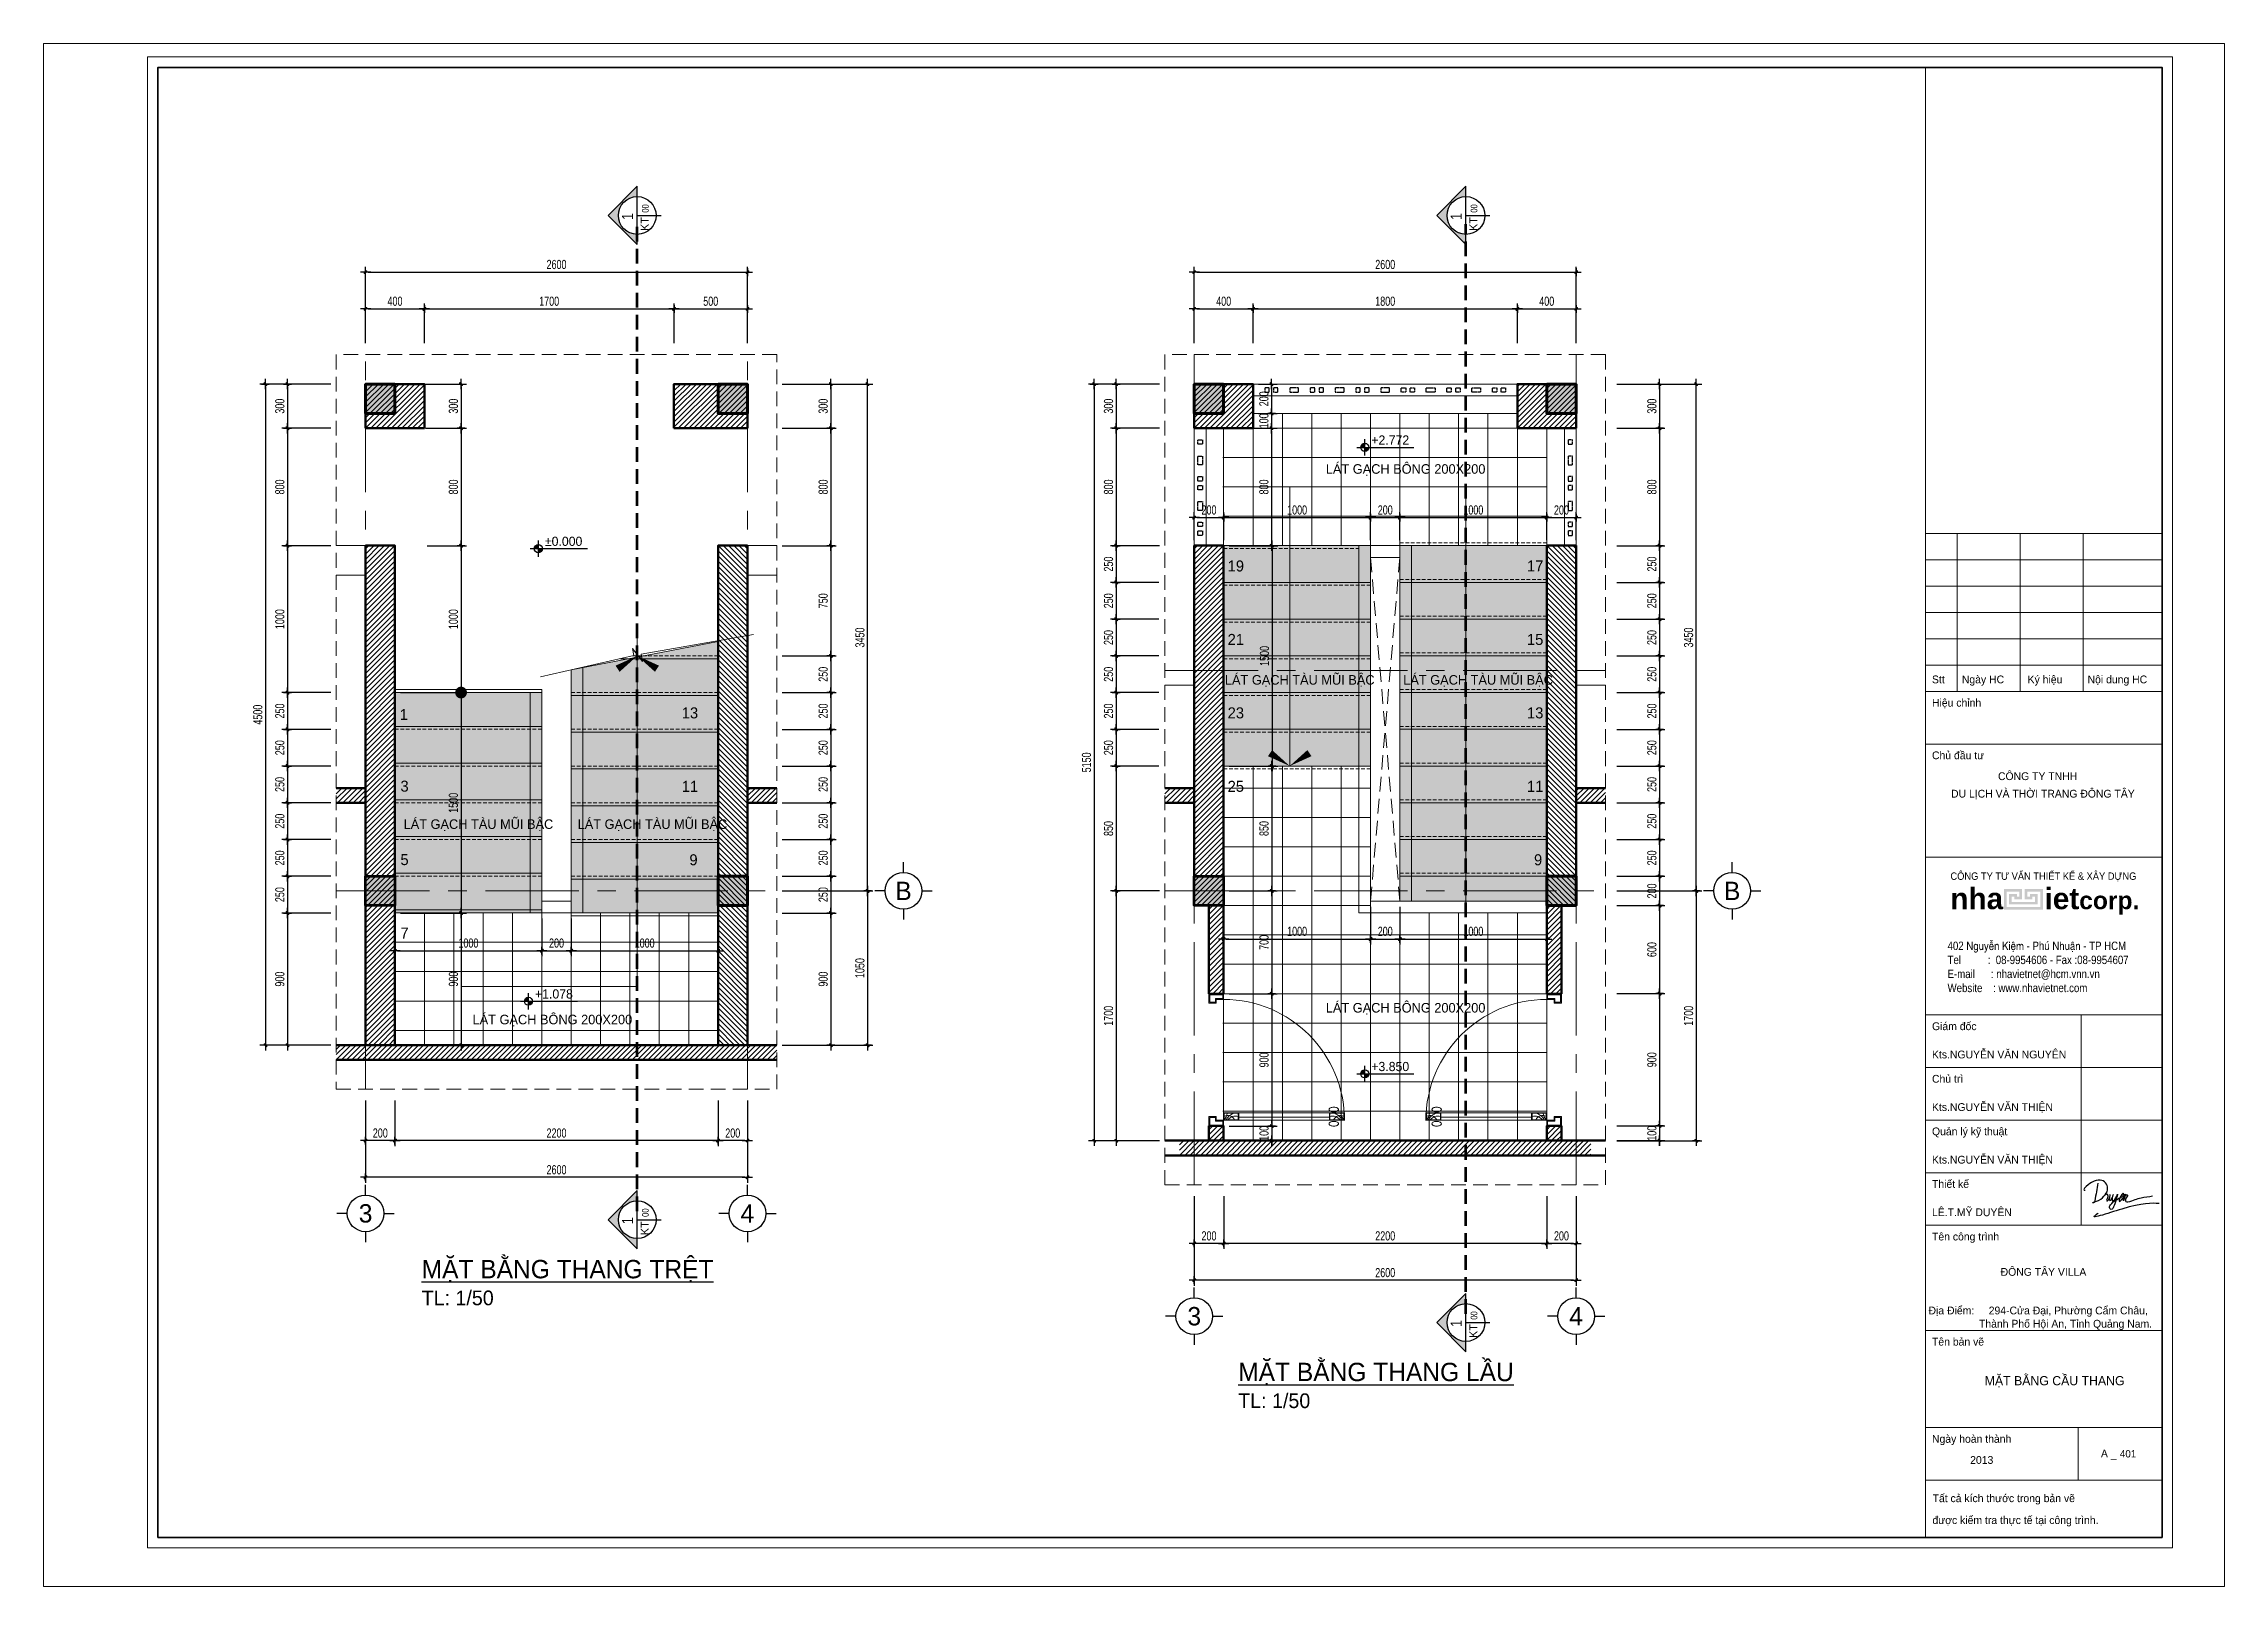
# Model space of a CAD drawing. Header units: inches. Extents: x 88947 to 296847, y 35049 to 161062.
# Drawn here: x 207747 to 222597, y 87555 to 98056 of the extents above; entities that cross this region are included whole.
import ezdxf
from ezdxf.enums import TextEntityAlignment as Align
from ezdxf.xclip import XClip

# ---------------------------------------------------------------- set-up
doc = ezdxf.new("R2010")
doc.units = ezdxf.units.IN
doc.header["$MEASUREMENT"] = 0
doc.header["$XCLIPFRAME"] = 0
doc.header["$PDMODE"] = 1
for name, pattern in [('ACAD_ISO03W100', [30, 12, -18]), ('CENTER', [50.8, 31.75, -6.35, 6.35, -6.35]), ('DASHED', [0.75, 0.5, -0.25]), ('HIDDEN', [0.375, 0.25, -0.125])]:
    doc.linetypes.add(name, pattern=pattern)
doc.layers.add('$AUDIT_BAD_LAYER1', color=7, linetype='Continuous')
doc.layers.add('text', color=2, linetype='Continuous')
for name, color, linetype, lineweight in [('0.15', 175, 'Continuous', 20), ('0.4', 1, 'Continuous', 30), ('A-Dims', 145, 'Continuous', 25), ('A-Text', 30, 'Continuous', 9), ('A-Wall', 2, 'Continuous', 35), ('CUA', 42, 'Continuous', 20), ('DIM', 7, 'Continuous', 25), ('GHICHU', 40, 'Continuous', 18), ('HACTH', 8, 'Continuous', 5), ('HATCH', 8, 'Continuous', 5), ('KHUNG 1', 6, 'Continuous', 70), ('KHUNG 2', 144, 'Continuous', 18), ('KY HIEU', 4, 'Continuous', 25), ('NETMANH', 192, 'Continuous', 18), ('netthay', 254, 'Continuous', 25), ('THAY', 3, 'Continuous', 18), ('TRUC', 252, 'ACAD_ISO03W100', 13), ('TUONG', 4, 'Continuous', 50), ('vdung', 56, 'Continuous', 9)]:
    doc.layers.add(name, color=color, linetype=linetype, lineweight=lineweight)
doc.styles.add('AVO-B', font='VAVOB.TTF')
doc.styles.add('DDCo-B-Helve-condense', font='VHELVCB.TTF')
doc.styles.add('FRANKO', font='VFRANKO.TTF')
doc.styles.add('KHUNGTEN', font='VHELVEB.TTF')
doc.styles.add('TEXT', font='VHELVCN.TTF')
doc.styles.add('VHELVEN', font='VHELVEN.TTF')
doc.styles.add('VNI-HELVE-CONDENSE', font='VNARIAL.TTF', dxfattribs={"width": 0.7})
doc.dimstyles.new('TAS-50', dxfattribs={"dimscale": 25, "dimtxt": 2.5, "dimasz": 0.7, "dimexe": 1.5, "dimexo": 1.5, "dimgap": 0.8, "dimtad": 1, "dimdec": 0, "dimzin": 3, "dimdsep": 46, "dimtxsty": 'VNI-HELVE-CONDENSE', "dimblk": 'TICK', "dimcen": 2.5, "dimclrt": 71, "dimazin": 2, "dimtfac": 0.75, "dimtdec": 0, "dimtix": 1, "dimtmove": 2, "dimatfit": 2, "dimldrblk": 'TICK123', "dimfxl": 1.5, "dimtolj": 1, "dimtzin": 0, "dimarcsym": 0})
pattern_1 = [(45, (215582.703, 95438.495), (-17.6777, 17.6777), [])]
pattern_2 = [(45, (217782.703, 95438.495), (-17.6777, 17.6777), [])]
pattern_3 = [(37.5, (133161.345, 84708.95), (-1.259867, 38.536475), [0, -30.4, 0, -34, 0, -32.5]), (7.5, (133161.345, 84708.95), (35.395534, 56.44292), [0, -16.4, 0, -27.4, 0, -10.5]), (327.5, (133136.745, 84708.95), (62.282837, 0.113181), [0, -10, 0, -36, 0, -47]), (317.5, (133136.745, 84708.95), (60.122532, 17.55351), [0, -5, 0, -23.6, 0, -27])]

msp = doc.modelspace()

# ---------------------------------------------------------------- texts
at = {"layer": 'text', "linetype": 'Continuous'}
for s, height, style, p in [('1', 75, 'DDCo-B-Helve-condense', (211761, 96879.4)), ('KT', 55, 'AVO-B', (211868.4, 96827.8)), ('00', 45, 'DDCo-B-Helve-condense', (211867.3, 96933.6)), ('1', 75, 'DDCo-B-Helve-condense', (217403.8, 96879.4)), ('KT', 55, 'AVO-B', (217511.2, 96827.8)), ('00', 45, 'DDCo-B-Helve-condense', (217510.2, 96933.6)), ('1', 75, 'DDCo-B-Helve-condense', (211761, 90044.1)), ('KT', 55, 'AVO-B', (211868.4, 89992.5)), ('00', 45, 'DDCo-B-Helve-condense', (211867.3, 90098.3)), ('00', 45, 'DDCo-B-Helve-condense', (217510.2, 89398.3)), ('1', 75, 'DDCo-B-Helve-condense', (217403.8, 89344.1)), ('KT', 55, 'AVO-B', (217511.2, 89292.5))]:
    msp.add_text(s, height=height, rotation=90, dxfattribs=dict(at, style=style)).set_placement(p, align=Align.CENTER)
at = {"layer": 'text', "style": 'FRANKO'}
for s, height, p in [('LAÙT GAÏCH BOÂNG 200X200', 65, (216478.3, 95127.9)), ('19', 75, (215809.9, 94462.7)), ('17', 75, (217848.3, 94462.7)), ('21', 75, (215809.9, 93962.7)), ('15', 75, (217848.3, 93962.7)), ('LAÙT GAÏCH TAØU MUÕI BAÄC', 65, (215791.3, 93692.4)), ('LAÙT GAÏCH TAØU MUÕI BAÄC', 65, (217005.8, 93692.4)), ('1', 75, (210172.3, 93451.7)), ('13', 75, (212092.8, 93462.7)), ('23', 75, (215809.9, 93462.7)), ('13', 75, (217848.3, 93462.7)), ('3', 75, (210177.2, 92964)), ('11', 75, (212092.8, 92962.7)), ('25', 75, (215809.9, 92962.7)), ('11', 75, (217848.3, 92962.7)), ('LAÙT GAÏCH TAØU MUÕI BAÄC', 65, (210198.8, 92710.4)), ('LAÙT GAÏCH TAØU MUÕI BAÄC', 65, (211383.8, 92710.4)), ('5', 75, (210177.2, 92464)), ('9', 75, (212144.9, 92462.7)), ('9', 75, (217896.2, 92462.7)), ('7', 75, (210177.2, 91964)), ('LAÙT GAÏCH BOÂNG 200X200', 65, (216478.3, 91460.4)), ('LAÙT GAÏCH BOÂNG 200X200', 65, (210668.3, 91380.4)), ('MAËT BAÈNG CAÀU THANG', 62.5, (220965.4, 88923.2)), ('401', 50, (221885.7, 88432))]:
    msp.add_text(s, height=height, dxfattribs=at).set_placement(p)
at = {"layer": 'text', "char_height": 125, "width": 5864.249, "attachment_point": 1, "style": 'FRANKO'}
for s, insert in [('{\\LMAËT BAÈNG THANG TREÄT\\P\\H0.8x;\\lTL: 1/50}', (210321.6, 89776.5)), ('{\\LMAËT BAÈNG THANG LAÀU\\P\\H0.8x;\\lTL: 1/50}', (215882, 89076.5))]:
    msp.add_mtext(s, dxfattribs=dict(at, insert=insert))

# ---------------------------------------------------------------- blocks, each defined once
blk = doc.blocks.new('A$C22DF5D2D')
for points in [[(-10, 1159), (-123, 479), (-148, 421), (-212, 409), (-104, 451), (219, 660), (363, 901), (147, 1267), (-150, 1235), (-388, 1094), (-537, 889), (-506, 892)], [(2356, 378), (916, 165), (-61, -39), (0, 0), (-61, -39)], [(255, 700), (290, 728), (339, 743), (363, 705), (341, 552), (331, 483), (357, 485), (464, 729), (431, 561), (448, 495), (513, 535), (530, 566), (588, 726), (535, 529), (559, 486), (639, 526), (747, 742), (622, 304), (565, 189), (507, 143), (444, 188), (443, 257), (521, 382), (803, 578), (926, 655), (981, 729), (981, 766), (870, 665), (831, 456), (904, 515), (1051, 736), (976, 480), (1094, 717), (1127, 703), (1105, 634), (1056, 499), (1066, 460), (1148, 442), (1421, 530), (1656, 597), (2094, 666)]]:
    blk.add_spline(points, degree=3)
blk = doc.blocks.new('khung ten')
at = {"layer": '0.4'}
h = blk.add_hatch(color=256, dxfattribs=at)
h.paths.add_polyline_path([(303108, -206615), (302758, -206615), (302758, -207015), (303508, -207015), (303508, -206615), (303158, -206615), (303158, -206815), (303308, -206815), (303308, -206765), (303358, -206765), (303358, -206865), (302908, -206865), (302908, -206765), (302958, -206765), (302958, -206815), (303108, -206815)])
h.paths.add_polyline_path([(303058, -206665), (303058, -206765), (303008, -206765), (303008, -206715), (302858, -206715), (302858, -206915), (303408, -206915), (303408, -206715), (303258, -206715), (303258, -206765), (303208, -206765), (303208, -206665), (303458, -206665), (303458, -206965), (302808, -206965), (302808, -206665)], flags=16)
at = {"layer": '0.15', "ltscale": 0.7}
blk.add_line((301249, -213090), (305804, -213090), dxfattribs=at)
at = {"layer": 'A-Wall', "ltscale": 0.7}
blk.add_lwpolyline([(267204, -219099), (305804, -219099), (305804, -190799), (267204, -190799)], close=True, dxfattribs=at)
at = {"layer": 'KHUNG 2', "ltscale": 0.7}
for p, q in [((301249, -219099), (301249, -190799)), ((301249, -199776), (305804, -199776)), ((301856, -202813), (301856, -199776)), ((303071, -202813), (303071, -199776)), ((304286, -202813), (304286, -199776)), ((301249, -200282), (305804, -200282)), ((301249, -200789), (305804, -200789)), ((305804, -201295), (301249, -201295)), ((301249, -201801), (305804, -201801)), ((301249, -202307), (305804, -202307)), ((301249, -202813), (305804, -202813)), ((301249, -203826), (305804, -203826)), ((301249, -206004), (305804, -206004)), ((301249, -209041), (305804, -209041)), ((304246, -213090), (304246, -209041)), ((301249, -210053), (305804, -210053)), ((301249, -211065), (305804, -211065)), ((301249, -212078), (305804, -212078)), ((301249, -213090), (305804, -213090)), ((301249, -215115), (305804, -215115)), ((301249, -216986), (305804, -216986)), ((304185, -217998), (304185, -216986)), ((301249, -217998), (305804, -217998))]:
    blk.add_line(p, q, dxfattribs=at)
blk.add_lwpolyline([(267004, -219299), (306004, -219299), (306004, -190599), (267004, -190599)], close=True, dxfattribs=at)
at = {"layer": 'NETMANH', "ltscale": 0.7}
blk.add_lwpolyline([(265004, -220042), (307004, -220042), (307004, -190342), (265004, -190342)], close=True, dxfattribs=at)
at = {"layer": 'text', "linetype": 'Continuous', "xscale": 0.5, "yscale": 0.5, "zscale": 0.5}
blk.add_blockref('A$C22DF5D2D', (304573, -212860), dxfattribs=at)
at = {"layer": '$AUDIT_BAD_LAYER1', "color": 2, "linetype": 'Continuous', "style": 'KHUNGTEN', "width": 0.9}
blk.add_text('COÂNG TY TÖ VAÁN THIEÁT KEÁ & XAÂY DÖÏNG', height=142.53, dxfattribs=at).set_placement((303519, -206369), align=Align.MIDDLE_CENTER)
at = {"layer": '$AUDIT_BAD_LAYER1', "color": 2, "linetype": 'Continuous', "insert": (301673, -207630), "char_height": 161.97, "width": 6102.51, "attachment_point": 1, "style": 'KHUNGTEN'}
blk.add_mtext('{\\fVNI-Helve-Condense|b0|i0|c0|p2;402 Nguyeãn Kieäm - Phuù Nhuaän - TP HCM \\PTel          :  08-9954606 - Fax :08-9954607\\PE-mail      : nhavietnet@hcm.vnn.vn\\PWebsite    : www.nhavietnet.com}', dxfattribs=at)
at = {"layer": 'text', "linetype": 'Continuous', "style": 'FRANKO'}
for s, p in [('Stt', (301373, -202657)), ('Ngaøy HC', (301948, -202657)), ('Kyù hieäu', (303215, -202657)), ('Noäi dung HC', (304369, -202657)), ('Hieäu chænh', (301373, -203106)), ('Chuû ñaàu tö', (301373, -204118)), ('COÂNG TY TNHH ', (302644, -204520)), ('DU LÒCH VAØ THÔØI TRANG ÑOÂNG TAÂY', (301740, -204857)), ('Giaùm ñoác', (301373, -209334)), ('Kts.NGUYEÃN VAÊN NGUYEÂN', (301373, -209878)), ('Chuû trì', (301373, -210346)), ('Kts.NGUYEÃN VAÊN THIEÄN', (301373, -210890)), ('Quaûn lyù kyõ thuaät', (301373, -211358)), ('Kts.NGUYEÃN VAÊN THIEÄN', (301373, -211903)), ('Thieát keá', (301373, -212370)), ('LEÂ.T.MYÕ DUYEÂN', (301373, -212915)), ('Teân coâng trình', (301373, -213383)), ('ÑOÂNG TAÂY VILLA', (302695, -214063)), ('Ñòa Ñieåm:     294-Cöûa Ñaïi, Phöôøng Caåm Chaâu, ', (301306, -214806)), ('Thaønh Phoá Hoäi An, Tænh Quaûng Nam.', (302278, -215061)), ('Teân baûn veõ ', (301373, -215407)), ('Ngaøy hoaøn thaønh', (301373, -217278)), ('2013', (302108, -217684)), ('A _ ', (304627, -217560)), ('Taát caû kích thöôùc trong baûn veõ ', (301385, -218421)), ('ñöôïc kieåm tra thöïc teá taïi coâng trình.', (301381, -218842))]:
    blk.add_text(s, height=150, dxfattribs=at).set_placement(p)
at = {"layer": 'text', "linetype": 'Continuous', "insert": (303546, -206852), "char_height": 410.12, "width": 9417.44, "attachment_point": 5, "style": 'KHUNGTEN'}
blk.add_mtext('{\\fVNI-Helve|b1|i0|c0|p2;nha     iet\\H0.8274x;corp.}', dxfattribs=at)
blk = doc.blocks.new('TICK')
at = {"layer": 'A-Dims', "color": 1}
for p, q in [((-2, 0), (2, 0)), ((0, 1.5), (0, -1.5))]:
    blk.add_line(p, q, dxfattribs=at)
at = {"layer": 'A-Dims', "color": 1, "const_width": 0.788}
blk.add_lwpolyline([(-0.33, -0.35), (0.38, 0.38)], dxfattribs=at)
at = {"layer": 'A-Dims', "color": 1, "const_width": 0.394}
for points in [[(0.24, 0.52, -0.414214), (0.52, 0.52, -1)], [(0.52, 0.52, -0.414214), (0.52, 0.24, -1)], [(-0.47, -0.21, 0.414214), (-0.47, -0.49, 1)], [(-0.47, -0.49, 0.414214), (-0.19, -0.49, 1)]]:
    blk.add_lwpolyline(points, format="xyb", dxfattribs=at)
blk = doc.blocks.new('*D1184')
at = {"layer": 'Defpoints', "color": 0}
for p in [(212780, 95738), (212780, 95438), (213108, 95438)]:
    blk.add_point(p, dxfattribs=at)
at = {"layer": 'DIM', "color": 0, "lineweight": -2}
for p, q in [((212817, 95738), (213145, 95738)), ((213108, 95721), (213108, 95456)), ((212817, 95438), (213145, 95438))]:
    blk.add_line(p, q, dxfattribs=at)
at = {"layer": 'DIM', "color": 0, "lineweight": -2, "xscale": 17.5, "yscale": 17.5, "zscale": 17.5}
for p, rotation in [((213108, 95738), 90), ((213108, 95438), 270)]:
    blk.add_blockref('TICK', p, dxfattribs=dict(at, rotation=rotation))
at = {"layer": 'DIM', "color": 71, "insert": (213056, 95588), "char_height": 62.5, "attachment_point": 5, "rotation": 90, "style": 'VNI-HELVE-CONDENSE'}
blk.add_mtext('\\A1;300', dxfattribs=at)
blk = doc.blocks.new('TICK123')
at = {"layer": 'A-Dims', "color": 1}
blk.add_lwpolyline([(0.05, 0, 0, 0.84, 0), (-2.11, 0, 8.4, 8.4, 0)], format="xyseb", dxfattribs=at)
blk = doc.blocks.new('*D1185')
at = {"layer": 'Defpoints', "color": 0}
for p in [(212740, 94638), (212740, 93888), (213108, 93888)]:
    blk.add_point(p, dxfattribs=at)
at = {"layer": 'DIM', "color": 0, "lineweight": -2}
for p, q in [((212777, 94638), (213145, 94638)), ((213108, 94621), (213108, 93906)), ((212777, 93888), (213145, 93888))]:
    blk.add_line(p, q, dxfattribs=at)
at = {"layer": 'DIM', "color": 0, "lineweight": -2, "xscale": 17.5, "yscale": 17.5, "zscale": 17.5}
for p, rotation in [((213108, 94638), 90), ((213108, 93888), 270)]:
    blk.add_blockref('TICK', p, dxfattribs=dict(at, rotation=rotation))
at = {"layer": 'DIM', "color": 71, "insert": (213056, 94263), "char_height": 62.5, "attachment_point": 5, "rotation": 90, "style": 'VNI-HELVE-CONDENSE'}
blk.add_mtext('\\A1;750', dxfattribs=at)
blk = doc.blocks.new('*D1186')
at = {"layer": 'Defpoints', "color": 0}
for p in [(212740, 93888), (212740, 93638), (213108, 93638)]:
    blk.add_point(p, dxfattribs=at)
at = {"layer": 'DIM', "color": 0, "lineweight": -2}
for p, q in [((212777, 93888), (213145, 93888)), ((213108, 93871), (213108, 93656)), ((212777, 93638), (213145, 93638))]:
    blk.add_line(p, q, dxfattribs=at)
at = {"layer": 'DIM', "color": 0, "lineweight": -2, "xscale": 17.5, "yscale": 17.5, "zscale": 17.5}
for p, rotation in [((213108, 93888), 90), ((213108, 93638), 270)]:
    blk.add_blockref('TICK', p, dxfattribs=dict(at, rotation=rotation))
at = {"layer": 'DIM', "color": 71, "insert": (213056, 93763), "char_height": 62.5, "attachment_point": 5, "rotation": 90, "style": 'VNI-HELVE-CONDENSE'}
blk.add_mtext('\\A1;250', dxfattribs=at)
blk = doc.blocks.new('*D1187')
at = {"layer": 'Defpoints', "color": 0}
for p in [(212740, 93638), (212740, 93388), (213108, 93388)]:
    blk.add_point(p, dxfattribs=at)
at = {"layer": 'DIM', "color": 0, "lineweight": -2}
for p, q in [((212777, 93638), (213145, 93638)), ((213108, 93621), (213108, 93406)), ((212777, 93388), (213145, 93388))]:
    blk.add_line(p, q, dxfattribs=at)
at = {"layer": 'DIM', "color": 0, "lineweight": -2, "xscale": 17.5, "yscale": 17.5, "zscale": 17.5}
for p, rotation in [((213108, 93638), 90), ((213108, 93388), 270)]:
    blk.add_blockref('TICK', p, dxfattribs=dict(at, rotation=rotation))
at = {"layer": 'DIM', "color": 71, "insert": (213056, 93513), "char_height": 62.5, "attachment_point": 5, "rotation": 90, "style": 'VNI-HELVE-CONDENSE'}
blk.add_mtext('\\A1;250', dxfattribs=at)
blk = doc.blocks.new('*D1188')
at = {"layer": 'Defpoints', "color": 0}
for p in [(212740, 93388), (212740, 93138), (213108, 93138)]:
    blk.add_point(p, dxfattribs=at)
at = {"layer": 'DIM', "color": 0, "lineweight": -2}
for p, q in [((212777, 93388), (213145, 93388)), ((213108, 93371), (213108, 93156)), ((212777, 93138), (213145, 93138))]:
    blk.add_line(p, q, dxfattribs=at)
at = {"layer": 'DIM', "color": 0, "lineweight": -2, "xscale": 17.5, "yscale": 17.5, "zscale": 17.5}
for p, rotation in [((213108, 93388), 90), ((213108, 93138), 270)]:
    blk.add_blockref('TICK', p, dxfattribs=dict(at, rotation=rotation))
at = {"layer": 'DIM', "color": 71, "insert": (213056, 93263), "char_height": 62.5, "attachment_point": 5, "rotation": 90, "style": 'VNI-HELVE-CONDENSE'}
blk.add_mtext('\\A1;250', dxfattribs=at)
blk = doc.blocks.new('*D1189')
at = {"layer": 'Defpoints', "color": 0}
for p in [(212740, 93138), (212740, 92888), (213108, 92888)]:
    blk.add_point(p, dxfattribs=at)
at = {"layer": 'DIM', "color": 0, "lineweight": -2}
for p, q in [((212777, 93138), (213145, 93138)), ((213108, 93121), (213108, 92906)), ((212777, 92888), (213145, 92888))]:
    blk.add_line(p, q, dxfattribs=at)
at = {"layer": 'DIM', "color": 0, "lineweight": -2, "xscale": 17.5, "yscale": 17.5, "zscale": 17.5}
for p, rotation in [((213108, 93138), 90), ((213108, 92888), 270)]:
    blk.add_blockref('TICK', p, dxfattribs=dict(at, rotation=rotation))
at = {"layer": 'DIM', "color": 71, "insert": (213056, 93013), "char_height": 62.5, "attachment_point": 5, "rotation": 90, "style": 'VNI-HELVE-CONDENSE'}
blk.add_mtext('\\A1;250', dxfattribs=at)
blk = doc.blocks.new('*D1190')
at = {"layer": 'Defpoints', "color": 0}
for p in [(212740, 92888), (212740, 92638), (213108, 92638)]:
    blk.add_point(p, dxfattribs=at)
at = {"layer": 'DIM', "color": 0, "lineweight": -2}
for p, q in [((212777, 92888), (213145, 92888)), ((213108, 92871), (213108, 92656)), ((212777, 92638), (213145, 92638))]:
    blk.add_line(p, q, dxfattribs=at)
at = {"layer": 'DIM', "color": 0, "lineweight": -2, "xscale": 17.5, "yscale": 17.5, "zscale": 17.5}
for p, rotation in [((213108, 92888), 90), ((213108, 92638), 270)]:
    blk.add_blockref('TICK', p, dxfattribs=dict(at, rotation=rotation))
at = {"layer": 'DIM', "color": 71, "insert": (213056, 92763), "char_height": 62.5, "attachment_point": 5, "rotation": 90, "style": 'VNI-HELVE-CONDENSE'}
blk.add_mtext('\\A1;250', dxfattribs=at)
blk = doc.blocks.new('*D1191')
at = {"layer": 'Defpoints', "color": 0}
for p in [(212740, 92638), (212740, 92388), (213108, 92388)]:
    blk.add_point(p, dxfattribs=at)
at = {"layer": 'DIM', "color": 0, "lineweight": -2}
for p, q in [((212777, 92638), (213145, 92638)), ((213108, 92621), (213108, 92406)), ((212777, 92388), (213145, 92388))]:
    blk.add_line(p, q, dxfattribs=at)
at = {"layer": 'DIM', "color": 0, "lineweight": -2, "xscale": 17.5, "yscale": 17.5, "zscale": 17.5}
for p, rotation in [((213108, 92638), 90), ((213108, 92388), 270)]:
    blk.add_blockref('TICK', p, dxfattribs=dict(at, rotation=rotation))
at = {"layer": 'DIM', "color": 71, "insert": (213056, 92513), "char_height": 62.5, "attachment_point": 5, "rotation": 90, "style": 'VNI-HELVE-CONDENSE'}
blk.add_mtext('\\A1;250', dxfattribs=at)
blk = doc.blocks.new('*D1192')
at = {"layer": 'Defpoints', "color": 0}
for p in [(212740, 92388), (212740, 92138), (213108, 92138)]:
    blk.add_point(p, dxfattribs=at)
at = {"layer": 'DIM', "color": 0, "lineweight": -2}
for p, q in [((212777, 92388), (213145, 92388)), ((213108, 92371), (213108, 92156)), ((212777, 92138), (213145, 92138))]:
    blk.add_line(p, q, dxfattribs=at)
at = {"layer": 'DIM', "color": 0, "lineweight": -2, "xscale": 17.5, "yscale": 17.5, "zscale": 17.5}
for p, rotation in [((213108, 92388), 90), ((213108, 92138), 270)]:
    blk.add_blockref('TICK', p, dxfattribs=dict(at, rotation=rotation))
at = {"layer": 'DIM', "color": 71, "insert": (213056, 92263), "char_height": 62.5, "attachment_point": 5, "rotation": 90, "style": 'VNI-HELVE-CONDENSE'}
blk.add_mtext('\\A1;250', dxfattribs=at)
blk = doc.blocks.new('*D1193')
at = {"layer": 'Defpoints', "color": 0}
for p in [(212740, 92138), (212740, 91238), (213108, 91238)]:
    blk.add_point(p, dxfattribs=at)
at = {"layer": 'DIM', "color": 0, "lineweight": -2}
for p, q in [((212777, 92138), (213145, 92138)), ((213108, 92121), (213108, 91256)), ((212777, 91238), (213145, 91238))]:
    blk.add_line(p, q, dxfattribs=at)
at = {"layer": 'DIM', "color": 0, "lineweight": -2, "xscale": 17.5, "yscale": 17.5, "zscale": 17.5}
for p, rotation in [((213108, 92138), 90), ((213108, 91238), 270)]:
    blk.add_blockref('TICK', p, dxfattribs=dict(at, rotation=rotation))
at = {"layer": 'DIM', "color": 71, "insert": (213056, 91688), "char_height": 62.5, "attachment_point": 5, "rotation": 90, "style": 'VNI-HELVE-CONDENSE'}
blk.add_mtext('\\A1;900', dxfattribs=at)
blk = doc.blocks.new('*D1194')
at = {"layer": 'Defpoints', "color": 0}
for p in [(212740, 92288), (212740, 91238), (213358, 91238)]:
    blk.add_point(p, dxfattribs=at)
at = {"layer": 'DIM', "color": 0, "lineweight": -2}
for p, q in [((212777, 92288), (213395, 92288)), ((213358, 92271), (213358, 91256)), ((212777, 91238), (213395, 91238))]:
    blk.add_line(p, q, dxfattribs=at)
at = {"layer": 'DIM', "color": 0, "lineweight": -2, "xscale": 17.5, "yscale": 17.5, "zscale": 17.5}
for p, rotation in [((213358, 92288), 90), ((213358, 91238), 270)]:
    blk.add_blockref('TICK', p, dxfattribs=dict(at, rotation=rotation))
at = {"layer": 'DIM', "color": 71, "insert": (213306, 91763), "char_height": 62.5, "attachment_point": 5, "rotation": 90, "style": 'VNI-HELVE-CONDENSE'}
blk.add_mtext('\\A1;1050', dxfattribs=at)
blk = doc.blocks.new('*D1195')
at = {"layer": 'Defpoints', "color": 0}
for p in [(212740, 95738), (213358, 95738), (212740, 92288)]:
    blk.add_point(p, dxfattribs=at)
at = {"layer": 'DIM', "color": 0, "lineweight": -2}
for p, q in [((212777, 95738), (213395, 95738)), ((213358, 92306), (213358, 95721)), ((212777, 92288), (213395, 92288))]:
    blk.add_line(p, q, dxfattribs=at)
at = {"layer": 'DIM', "color": 0, "lineweight": -2, "xscale": 17.5, "yscale": 17.5, "zscale": 17.5}
for p, rotation in [((213358, 95738), 90), ((213358, 92288), 270)]:
    blk.add_blockref('TICK', p, dxfattribs=dict(at, rotation=rotation))
at = {"layer": 'DIM', "color": 71, "insert": (213306, 94013), "char_height": 62.5, "attachment_point": 5, "rotation": 90, "style": 'VNI-HELVE-CONDENSE'}
blk.add_mtext('\\A1;3450', dxfattribs=at)
blk = doc.blocks.new('TRUCCOT')
for p, q in [((0, -140), (0, 0)), ((-250, -390), (-390, -390)), ((250, -390), (390, -390)), ((0, -640), (0, -780))]:
    blk.add_line(p, q)
blk.add_circle((0, -390), 250)
at = {"layer": 'GHICHU', "style": 'VHELVEN'}
blk.add_attdef('TRUC', text='', height=280, dxfattribs=at).set_placement((0, -390), align=Align.MIDDLE_CENTER)
blk = doc.blocks.new('*D1196')
at = {"layer": 'Defpoints', "color": 0}
for p in [(212340, 90898), (212540, 90898), (212340, 90589)]:
    blk.add_point(p, dxfattribs=at)
at = {"layer": 'DIM', "color": 0, "lineweight": -2}
for p, q in [((212340, 90861), (212340, 90551)), ((212540, 90861), (212540, 90551)), ((212522, 90589), (212357, 90589))]:
    blk.add_line(p, q, dxfattribs=at)
at = {"layer": 'DIM', "color": 0, "lineweight": -2, "xscale": 17.5, "yscale": 17.5, "zscale": 17.5, "rotation": 180}
blk.add_blockref('TICK', (212340, 90589), dxfattribs=at)
at = {"layer": 'DIM', "color": 0, "lineweight": -2, "xscale": 17.5, "yscale": 17.5, "zscale": 17.5}
blk.add_blockref('TICK', (212540, 90589), dxfattribs=at)
at = {"layer": 'DIM', "color": 71, "insert": (212440, 90640), "char_height": 62.5, "attachment_point": 5, "style": 'VNI-HELVE-CONDENSE'}
blk.add_mtext('\\A1;200', dxfattribs=at)
blk = doc.blocks.new('*D1197')
at = {"layer": 'Defpoints', "color": 0}
for p in [(210140, 90898), (212340, 90898), (210140, 90589)]:
    blk.add_point(p, dxfattribs=at)
at = {"layer": 'DIM', "color": 0, "lineweight": -2}
for p, q in [((210140, 90861), (210140, 90551)), ((212340, 90861), (212340, 90551)), ((212322, 90589), (210157, 90589))]:
    blk.add_line(p, q, dxfattribs=at)
at = {"layer": 'DIM', "color": 0, "lineweight": -2, "xscale": 17.5, "yscale": 17.5, "zscale": 17.5, "rotation": 180}
blk.add_blockref('TICK', (210140, 90589), dxfattribs=at)
at = {"layer": 'DIM', "color": 0, "lineweight": -2, "xscale": 17.5, "yscale": 17.5, "zscale": 17.5}
blk.add_blockref('TICK', (212340, 90589), dxfattribs=at)
at = {"layer": 'DIM', "color": 71, "insert": (211240, 90640), "char_height": 62.5, "attachment_point": 5, "style": 'VNI-HELVE-CONDENSE'}
blk.add_mtext('\\A1;2200', dxfattribs=at)
blk = doc.blocks.new('*D1198')
at = {"layer": 'Defpoints', "color": 0}
for p in [(209940, 90898), (210140, 90898), (209940, 90589)]:
    blk.add_point(p, dxfattribs=at)
at = {"layer": 'DIM', "color": 0, "lineweight": -2}
for p, q in [((209940, 90861), (209940, 90551)), ((210140, 90861), (210140, 90551)), ((210122, 90589), (209957, 90589))]:
    blk.add_line(p, q, dxfattribs=at)
at = {"layer": 'DIM', "color": 0, "lineweight": -2, "xscale": 17.5, "yscale": 17.5, "zscale": 17.5, "rotation": 180}
blk.add_blockref('TICK', (209940, 90589), dxfattribs=at)
at = {"layer": 'DIM', "color": 0, "lineweight": -2, "xscale": 17.5, "yscale": 17.5, "zscale": 17.5}
blk.add_blockref('TICK', (210140, 90589), dxfattribs=at)
at = {"layer": 'DIM', "color": 71, "insert": (210040, 90640), "char_height": 62.5, "attachment_point": 5, "style": 'VNI-HELVE-CONDENSE'}
blk.add_mtext('\\A1;200', dxfattribs=at)
blk = doc.blocks.new('*D1199')
at = {"layer": 'Defpoints', "color": 0}
for p in [(209940, 90898), (212540, 90898), (209940, 90339)]:
    blk.add_point(p, dxfattribs=at)
at = {"layer": 'DIM', "color": 0, "lineweight": -2}
for p, q in [((209940, 90861), (209940, 90301)), ((212540, 90861), (212540, 90301)), ((212522, 90339), (209957, 90339))]:
    blk.add_line(p, q, dxfattribs=at)
at = {"layer": 'DIM', "color": 0, "lineweight": -2, "xscale": 17.5, "yscale": 17.5, "zscale": 17.5, "rotation": 180}
blk.add_blockref('TICK', (209940, 90339), dxfattribs=at)
at = {"layer": 'DIM', "color": 0, "lineweight": -2, "xscale": 17.5, "yscale": 17.5, "zscale": 17.5}
blk.add_blockref('TICK', (212540, 90339), dxfattribs=at)
at = {"layer": 'DIM', "color": 71, "insert": (211240, 90390), "char_height": 62.5, "attachment_point": 5, "style": 'VNI-HELVE-CONDENSE'}
blk.add_mtext('\\A1;2600', dxfattribs=at)
blk = doc.blocks.new('*D1200')
at = {"layer": 'Defpoints', "color": 0}
for p in [(218423, 95738), (218423, 95438), (218751, 95438)]:
    blk.add_point(p, dxfattribs=at)
at = {"layer": 'DIM', "color": 0, "lineweight": -2}
for p, q in [((218460, 95738), (218788, 95738)), ((218751, 95721), (218751, 95456)), ((218460, 95438), (218788, 95438))]:
    blk.add_line(p, q, dxfattribs=at)
at = {"layer": 'DIM', "color": 0, "lineweight": -2, "xscale": 17.5, "yscale": 17.5, "zscale": 17.5}
for p, rotation in [((218751, 95738), 90), ((218751, 95438), 270)]:
    blk.add_blockref('TICK', p, dxfattribs=dict(at, rotation=rotation))
at = {"layer": 'DIM', "color": 71, "insert": (218699, 95588), "char_height": 62.5, "attachment_point": 5, "rotation": 90, "style": 'VNI-HELVE-CONDENSE'}
blk.add_mtext('\\A1;300', dxfattribs=at)
blk = doc.blocks.new('*D1201')
at = {"layer": 'Defpoints', "color": 0}
for p in [(218423, 95438), (218423, 94638), (218751, 94638)]:
    blk.add_point(p, dxfattribs=at)
at = {"layer": 'DIM', "color": 0, "lineweight": -2}
for p, q in [((218460, 95438), (218788, 95438)), ((218751, 95421), (218751, 94656)), ((218460, 94638), (218788, 94638))]:
    blk.add_line(p, q, dxfattribs=at)
at = {"layer": 'DIM', "color": 0, "lineweight": -2, "xscale": 17.5, "yscale": 17.5, "zscale": 17.5}
for p, rotation in [((218751, 95438), 90), ((218751, 94638), 270)]:
    blk.add_blockref('TICK', p, dxfattribs=dict(at, rotation=rotation))
at = {"layer": 'DIM', "color": 71, "insert": (218699, 95038), "char_height": 62.5, "attachment_point": 5, "rotation": 90, "style": 'VNI-HELVE-CONDENSE'}
blk.add_mtext('\\A1;800', dxfattribs=at)
blk = doc.blocks.new('*D1202')
at = {"layer": 'Defpoints', "color": 0}
for p in [(218423, 93888), (218423, 93638), (218751, 93638)]:
    blk.add_point(p, dxfattribs=at)
at = {"layer": 'DIM', "color": 0, "lineweight": -2}
for p, q in [((218460, 93888), (218788, 93888)), ((218751, 93871), (218751, 93656)), ((218460, 93638), (218788, 93638))]:
    blk.add_line(p, q, dxfattribs=at)
at = {"layer": 'DIM', "color": 0, "lineweight": -2, "xscale": 17.5, "yscale": 17.5, "zscale": 17.5}
for p, rotation in [((218751, 93888), 90), ((218751, 93638), 270)]:
    blk.add_blockref('TICK', p, dxfattribs=dict(at, rotation=rotation))
at = {"layer": 'DIM', "color": 71, "insert": (218699, 93763), "char_height": 62.5, "attachment_point": 5, "rotation": 90, "style": 'VNI-HELVE-CONDENSE'}
blk.add_mtext('\\A1;250', dxfattribs=at)
blk = doc.blocks.new('*D1203')
at = {"layer": 'Defpoints', "color": 0}
for p in [(218423, 93638), (218423, 93388), (218751, 93388)]:
    blk.add_point(p, dxfattribs=at)
at = {"layer": 'DIM', "color": 0, "lineweight": -2}
for p, q in [((218460, 93638), (218788, 93638)), ((218751, 93621), (218751, 93406)), ((218460, 93388), (218788, 93388))]:
    blk.add_line(p, q, dxfattribs=at)
at = {"layer": 'DIM', "color": 0, "lineweight": -2, "xscale": 17.5, "yscale": 17.5, "zscale": 17.5}
for p, rotation in [((218751, 93638), 90), ((218751, 93388), 270)]:
    blk.add_blockref('TICK', p, dxfattribs=dict(at, rotation=rotation))
at = {"layer": 'DIM', "color": 71, "insert": (218699, 93513), "char_height": 62.5, "attachment_point": 5, "rotation": 90, "style": 'VNI-HELVE-CONDENSE'}
blk.add_mtext('\\A1;250', dxfattribs=at)
blk = doc.blocks.new('*D1204')
at = {"layer": 'Defpoints', "color": 0}
for p in [(218423, 93388), (218423, 93138), (218751, 93138)]:
    blk.add_point(p, dxfattribs=at)
at = {"layer": 'DIM', "color": 0, "lineweight": -2}
for p, q in [((218460, 93388), (218788, 93388)), ((218751, 93371), (218751, 93156)), ((218460, 93138), (218788, 93138))]:
    blk.add_line(p, q, dxfattribs=at)
at = {"layer": 'DIM', "color": 0, "lineweight": -2, "xscale": 17.5, "yscale": 17.5, "zscale": 17.5}
for p, rotation in [((218751, 93388), 90), ((218751, 93138), 270)]:
    blk.add_blockref('TICK', p, dxfattribs=dict(at, rotation=rotation))
at = {"layer": 'DIM', "color": 71, "insert": (218699, 93263), "char_height": 62.5, "attachment_point": 5, "rotation": 90, "style": 'VNI-HELVE-CONDENSE'}
blk.add_mtext('\\A1;250', dxfattribs=at)
blk = doc.blocks.new('*D1205')
at = {"layer": 'Defpoints', "color": 0}
for p in [(218423, 93138), (218423, 92888), (218751, 92888)]:
    blk.add_point(p, dxfattribs=at)
at = {"layer": 'DIM', "color": 0, "lineweight": -2}
for p, q in [((218460, 93138), (218788, 93138)), ((218751, 93121), (218751, 92906)), ((218460, 92888), (218788, 92888))]:
    blk.add_line(p, q, dxfattribs=at)
at = {"layer": 'DIM', "color": 0, "lineweight": -2, "xscale": 17.5, "yscale": 17.5, "zscale": 17.5}
for p, rotation in [((218751, 93138), 90), ((218751, 92888), 270)]:
    blk.add_blockref('TICK', p, dxfattribs=dict(at, rotation=rotation))
at = {"layer": 'DIM', "color": 71, "insert": (218699, 93013), "char_height": 62.5, "attachment_point": 5, "rotation": 90, "style": 'VNI-HELVE-CONDENSE'}
blk.add_mtext('\\A1;250', dxfattribs=at)
blk = doc.blocks.new('*D1206')
at = {"layer": 'Defpoints', "color": 0}
for p in [(218423, 92888), (218423, 92638), (218751, 92638)]:
    blk.add_point(p, dxfattribs=at)
at = {"layer": 'DIM', "color": 0, "lineweight": -2}
for p, q in [((218460, 92888), (218788, 92888)), ((218751, 92871), (218751, 92656)), ((218460, 92638), (218788, 92638))]:
    blk.add_line(p, q, dxfattribs=at)
at = {"layer": 'DIM', "color": 0, "lineweight": -2, "xscale": 17.5, "yscale": 17.5, "zscale": 17.5}
for p, rotation in [((218751, 92888), 90), ((218751, 92638), 270)]:
    blk.add_blockref('TICK', p, dxfattribs=dict(at, rotation=rotation))
at = {"layer": 'DIM', "color": 71, "insert": (218699, 92763), "char_height": 62.5, "attachment_point": 5, "rotation": 90, "style": 'VNI-HELVE-CONDENSE'}
blk.add_mtext('\\A1;250', dxfattribs=at)
blk = doc.blocks.new('*D1207')
at = {"layer": 'Defpoints', "color": 0}
for p in [(218423, 92638), (218423, 92388), (218751, 92388)]:
    blk.add_point(p, dxfattribs=at)
at = {"layer": 'DIM', "color": 0, "lineweight": -2}
for p, q in [((218460, 92638), (218788, 92638)), ((218751, 92621), (218751, 92406)), ((218460, 92388), (218788, 92388))]:
    blk.add_line(p, q, dxfattribs=at)
at = {"layer": 'DIM', "color": 0, "lineweight": -2, "xscale": 17.5, "yscale": 17.5, "zscale": 17.5}
for p, rotation in [((218751, 92638), 90), ((218751, 92388), 270)]:
    blk.add_blockref('TICK', p, dxfattribs=dict(at, rotation=rotation))
at = {"layer": 'DIM', "color": 71, "insert": (218699, 92513), "char_height": 62.5, "attachment_point": 5, "rotation": 90, "style": 'VNI-HELVE-CONDENSE'}
blk.add_mtext('\\A1;250', dxfattribs=at)
blk = doc.blocks.new('*D1208')
at = {"layer": 'Defpoints', "color": 0}
for p in [(218423, 92388), (218423, 92188), (218751, 92188)]:
    blk.add_point(p, dxfattribs=at)
at = {"layer": 'DIM', "color": 0, "lineweight": -2}
for p, q in [((218460, 92388), (218788, 92388)), ((218751, 92371), (218751, 92206)), ((218460, 92188), (218788, 92188))]:
    blk.add_line(p, q, dxfattribs=at)
at = {"layer": 'DIM', "color": 0, "lineweight": -2, "xscale": 17.5, "yscale": 17.5, "zscale": 17.5}
for p, rotation in [((218751, 92388), 90), ((218751, 92188), 270)]:
    blk.add_blockref('TICK', p, dxfattribs=dict(at, rotation=rotation))
at = {"layer": 'DIM', "color": 71, "insert": (218699, 92288), "char_height": 62.5, "attachment_point": 5, "rotation": 90, "style": 'VNI-HELVE-CONDENSE'}
blk.add_mtext('\\A1;200', dxfattribs=at)
blk = doc.blocks.new('*D1209')
at = {"layer": 'Defpoints', "color": 0}
for p in [(218423, 92188), (218423, 91589), (218751, 91589)]:
    blk.add_point(p, dxfattribs=at)
at = {"layer": 'DIM', "color": 0, "lineweight": -2}
for p, q in [((218460, 92188), (218788, 92188)), ((218751, 92171), (218751, 91606)), ((218460, 91589), (218788, 91589))]:
    blk.add_line(p, q, dxfattribs=at)
at = {"layer": 'DIM', "color": 0, "lineweight": -2, "xscale": 17.5, "yscale": 17.5, "zscale": 17.5}
for p, rotation in [((218751, 92188), 90), ((218751, 91589), 270)]:
    blk.add_blockref('TICK', p, dxfattribs=dict(at, rotation=rotation))
at = {"layer": 'DIM', "color": 71, "insert": (218699, 91889), "char_height": 62.5, "attachment_point": 5, "rotation": 90, "style": 'VNI-HELVE-CONDENSE'}
blk.add_mtext('\\A1;600', dxfattribs=at)
blk = doc.blocks.new('*D1210')
at = {"layer": 'Defpoints', "color": 0}
for p in [(218423, 92288), (218423, 90588), (219001, 90588)]:
    blk.add_point(p, dxfattribs=at)
at = {"layer": 'DIM', "color": 0, "lineweight": -2}
for p, q in [((218460, 92288), (219038, 92288)), ((219001, 92271), (219001, 90606)), ((218460, 90588), (219038, 90588))]:
    blk.add_line(p, q, dxfattribs=at)
at = {"layer": 'DIM', "color": 0, "lineweight": -2, "xscale": 17.5, "yscale": 17.5, "zscale": 17.5}
for p, rotation in [((219001, 92288), 90), ((219001, 90588), 270)]:
    blk.add_blockref('TICK', p, dxfattribs=dict(at, rotation=rotation))
at = {"layer": 'DIM', "color": 71, "insert": (218949, 91438), "char_height": 62.5, "attachment_point": 5, "rotation": 90, "style": 'VNI-HELVE-CONDENSE'}
blk.add_mtext('\\A1;1700', dxfattribs=at)
blk = doc.blocks.new('*D1211')
at = {"layer": 'Defpoints', "color": 0}
for p in [(218423, 95738), (219001, 95738), (218423, 92288)]:
    blk.add_point(p, dxfattribs=at)
at = {"layer": 'DIM', "color": 0, "lineweight": -2}
for p, q in [((218460, 95738), (219038, 95738)), ((219001, 92306), (219001, 95721)), ((218460, 92288), (219038, 92288))]:
    blk.add_line(p, q, dxfattribs=at)
at = {"layer": 'DIM', "color": 0, "lineweight": -2, "xscale": 17.5, "yscale": 17.5, "zscale": 17.5}
for p, rotation in [((219001, 95738), 90), ((219001, 92288), 270)]:
    blk.add_blockref('TICK', p, dxfattribs=dict(at, rotation=rotation))
at = {"layer": 'DIM', "color": 71, "insert": (218949, 94013), "char_height": 62.5, "attachment_point": 5, "rotation": 90, "style": 'VNI-HELVE-CONDENSE'}
blk.add_mtext('\\A1;3450', dxfattribs=at)
blk = doc.blocks.new('*D1212')
at = {"layer": 'Defpoints', "color": 0}
for p in [(217983, 90248), (218183, 90248), (217983, 89889)]:
    blk.add_point(p, dxfattribs=at)
at = {"layer": 'DIM', "color": 0, "lineweight": -2}
for p, q in [((217983, 90211), (217983, 89851)), ((218183, 90211), (218183, 89851)), ((218165, 89889), (218000, 89889))]:
    blk.add_line(p, q, dxfattribs=at)
at = {"layer": 'DIM', "color": 0, "lineweight": -2, "xscale": 17.5, "yscale": 17.5, "zscale": 17.5, "rotation": 180}
blk.add_blockref('TICK', (217983, 89889), dxfattribs=at)
at = {"layer": 'DIM', "color": 0, "lineweight": -2, "xscale": 17.5, "yscale": 17.5, "zscale": 17.5}
blk.add_blockref('TICK', (218183, 89889), dxfattribs=at)
at = {"layer": 'DIM', "color": 71, "insert": (218083, 89940), "char_height": 62.5, "attachment_point": 5, "style": 'VNI-HELVE-CONDENSE'}
blk.add_mtext('\\A1;200', dxfattribs=at)
blk = doc.blocks.new('*D1213')
at = {"layer": 'Defpoints', "color": 0}
for p in [(215783, 90248), (217983, 90248), (215783, 89889)]:
    blk.add_point(p, dxfattribs=at)
at = {"layer": 'DIM', "color": 0, "lineweight": -2}
for p, q in [((215783, 90211), (215783, 89851)), ((217983, 90211), (217983, 89851)), ((217965, 89889), (215800, 89889))]:
    blk.add_line(p, q, dxfattribs=at)
at = {"layer": 'DIM', "color": 0, "lineweight": -2, "xscale": 17.5, "yscale": 17.5, "zscale": 17.5, "rotation": 180}
blk.add_blockref('TICK', (215783, 89889), dxfattribs=at)
at = {"layer": 'DIM', "color": 0, "lineweight": -2, "xscale": 17.5, "yscale": 17.5, "zscale": 17.5}
blk.add_blockref('TICK', (217983, 89889), dxfattribs=at)
at = {"layer": 'DIM', "color": 71, "insert": (216883, 89940), "char_height": 62.5, "attachment_point": 5, "style": 'VNI-HELVE-CONDENSE'}
blk.add_mtext('\\A1;2200', dxfattribs=at)
blk = doc.blocks.new('*D1214')
at = {"layer": 'Defpoints', "color": 0}
for p in [(215583, 90248), (215783, 90248), (215583, 89889)]:
    blk.add_point(p, dxfattribs=at)
at = {"layer": 'DIM', "color": 0, "lineweight": -2}
for p, q in [((215583, 90211), (215583, 89851)), ((215783, 90211), (215783, 89851)), ((215765, 89889), (215600, 89889))]:
    blk.add_line(p, q, dxfattribs=at)
at = {"layer": 'DIM', "color": 0, "lineweight": -2, "xscale": 17.5, "yscale": 17.5, "zscale": 17.5, "rotation": 180}
blk.add_blockref('TICK', (215583, 89889), dxfattribs=at)
at = {"layer": 'DIM', "color": 0, "lineweight": -2, "xscale": 17.5, "yscale": 17.5, "zscale": 17.5}
blk.add_blockref('TICK', (215783, 89889), dxfattribs=at)
at = {"layer": 'DIM', "color": 71, "insert": (215683, 89940), "char_height": 62.5, "attachment_point": 5, "style": 'VNI-HELVE-CONDENSE'}
blk.add_mtext('\\A1;200', dxfattribs=at)
blk = doc.blocks.new('*D1215')
at = {"layer": 'Defpoints', "color": 0}
for p in [(215583, 90248), (218183, 90248), (215583, 89639)]:
    blk.add_point(p, dxfattribs=at)
at = {"layer": 'DIM', "color": 0, "lineweight": -2}
for p, q in [((215583, 90211), (215583, 89601)), ((218183, 90211), (218183, 89601)), ((218165, 89639), (215600, 89639))]:
    blk.add_line(p, q, dxfattribs=at)
at = {"layer": 'DIM', "color": 0, "lineweight": -2, "xscale": 17.5, "yscale": 17.5, "zscale": 17.5, "rotation": 180}
blk.add_blockref('TICK', (215583, 89639), dxfattribs=at)
at = {"layer": 'DIM', "color": 0, "lineweight": -2, "xscale": 17.5, "yscale": 17.5, "zscale": 17.5}
blk.add_blockref('TICK', (218183, 89639), dxfattribs=at)
at = {"layer": 'DIM', "color": 71, "insert": (216883, 89690), "char_height": 62.5, "attachment_point": 5, "style": 'VNI-HELVE-CONDENSE'}
blk.add_mtext('\\A1;2600', dxfattribs=at)
blk = doc.blocks.new('*D1216')
at = {"layer": 'Defpoints', "color": 0}
for p in [(218423, 94138), (218423, 93888), (218751, 93888)]:
    blk.add_point(p, dxfattribs=at)
at = {"layer": 'DIM', "color": 0, "lineweight": -2}
for p, q in [((218460, 94138), (218788, 94138)), ((218751, 94121), (218751, 93906)), ((218460, 93888), (218788, 93888))]:
    blk.add_line(p, q, dxfattribs=at)
at = {"layer": 'DIM', "color": 0, "lineweight": -2, "xscale": 17.5, "yscale": 17.5, "zscale": 17.5}
for p, rotation in [((218751, 94138), 90), ((218751, 93888), 270)]:
    blk.add_blockref('TICK', p, dxfattribs=dict(at, rotation=rotation))
at = {"layer": 'DIM', "color": 71, "insert": (218699, 94013), "char_height": 62.5, "attachment_point": 5, "rotation": 90, "style": 'VNI-HELVE-CONDENSE'}
blk.add_mtext('\\A1;250', dxfattribs=at)
blk = doc.blocks.new('*D1217')
at = {"layer": 'Defpoints', "color": 0}
for p in [(218423, 94388), (218423, 94138), (218751, 94138)]:
    blk.add_point(p, dxfattribs=at)
at = {"layer": 'DIM', "color": 0, "lineweight": -2}
for p, q in [((218460, 94388), (218788, 94388)), ((218751, 94371), (218751, 94156)), ((218460, 94138), (218788, 94138))]:
    blk.add_line(p, q, dxfattribs=at)
at = {"layer": 'DIM', "color": 0, "lineweight": -2, "xscale": 17.5, "yscale": 17.5, "zscale": 17.5}
for p, rotation in [((218751, 94388), 90), ((218751, 94138), 270)]:
    blk.add_blockref('TICK', p, dxfattribs=dict(at, rotation=rotation))
at = {"layer": 'DIM', "color": 71, "insert": (218699, 94263), "char_height": 62.5, "attachment_point": 5, "rotation": 90, "style": 'VNI-HELVE-CONDENSE'}
blk.add_mtext('\\A1;250', dxfattribs=at)
blk = doc.blocks.new('*D1218')
at = {"layer": 'Defpoints', "color": 0}
for p in [(218423, 94638), (218423, 94388), (218751, 94388)]:
    blk.add_point(p, dxfattribs=at)
at = {"layer": 'DIM', "color": 0, "lineweight": -2}
for p, q in [((218460, 94638), (218788, 94638)), ((218751, 94621), (218751, 94406)), ((218460, 94388), (218788, 94388))]:
    blk.add_line(p, q, dxfattribs=at)
at = {"layer": 'DIM', "color": 0, "lineweight": -2, "xscale": 17.5, "yscale": 17.5, "zscale": 17.5}
for p, rotation in [((218751, 94638), 90), ((218751, 94388), 270)]:
    blk.add_blockref('TICK', p, dxfattribs=dict(at, rotation=rotation))
at = {"layer": 'DIM', "color": 71, "insert": (218699, 94513), "char_height": 62.5, "attachment_point": 5, "rotation": 90, "style": 'VNI-HELVE-CONDENSE'}
blk.add_mtext('\\A1;250', dxfattribs=at)
blk = doc.blocks.new('*D1219')
at = {"layer": 'Defpoints', "color": 0}
for p in [(218423, 91589), (218423, 90689), (218751, 90689)]:
    blk.add_point(p, dxfattribs=at)
at = {"layer": 'DIM', "color": 0, "lineweight": -2}
for p, q in [((218460, 91589), (218788, 91589)), ((218751, 91571), (218751, 90706)), ((218460, 90689), (218788, 90689))]:
    blk.add_line(p, q, dxfattribs=at)
at = {"layer": 'DIM', "color": 0, "lineweight": -2, "xscale": 17.5, "yscale": 17.5, "zscale": 17.5}
for p, rotation in [((218751, 91589), 90), ((218751, 90689), 270)]:
    blk.add_blockref('TICK', p, dxfattribs=dict(at, rotation=rotation))
at = {"layer": 'DIM', "color": 71, "insert": (218699, 91139), "char_height": 62.5, "attachment_point": 5, "rotation": 90, "style": 'VNI-HELVE-CONDENSE'}
blk.add_mtext('\\A1;900', dxfattribs=at)
blk = doc.blocks.new('*D1220')
at = {"layer": 'Defpoints', "color": 0}
for p in [(218423, 90689), (218423, 90589), (218751, 90589)]:
    blk.add_point(p, dxfattribs=at)
at = {"layer": 'DIM', "color": 0, "lineweight": -2}
for p, q in [((218460, 90689), (218788, 90689)), ((218460, 90589), (218788, 90589)), ((218751, 90706), (218751, 90724)), ((218751, 90689), (218751, 90589)), ((218751, 90571), (218751, 90554))]:
    blk.add_line(p, q, dxfattribs=at)
at = {"layer": 'DIM', "color": 0, "lineweight": -2, "xscale": 17.5, "yscale": 17.5, "zscale": 17.5}
for p, rotation in [((218751, 90689), 270), ((218751, 90589), 90)]:
    blk.add_blockref('TICK', p, dxfattribs=dict(at, rotation=rotation))
at = {"layer": 'DIM', "color": 71, "insert": (218699, 90639), "char_height": 62.5, "attachment_point": 5, "rotation": 90, "style": 'VNI-HELVE-CONDENSE'}
blk.add_mtext('\\A1;100', dxfattribs=at)
blk = doc.blocks.new('*D1221')
at = {"layer": 'Defpoints', "color": 0}
for p in [(215983, 96250), (215583, 95978), (215983, 95978)]:
    blk.add_point(p, dxfattribs=at)
at = {"layer": 'DIM', "color": 0, "lineweight": -2}
for p, q in [((215583, 96016), (215583, 96287)), ((215600, 96250), (215965, 96250)), ((215983, 96016), (215983, 96287))]:
    blk.add_line(p, q, dxfattribs=at)
at = {"layer": 'DIM', "color": 0, "lineweight": -2, "xscale": 17.5, "yscale": 17.5, "zscale": 17.5, "rotation": 180}
blk.add_blockref('TICK', (215583, 96250), dxfattribs=at)
at = {"layer": 'DIM', "color": 0, "lineweight": -2, "xscale": 17.5, "yscale": 17.5, "zscale": 17.5}
blk.add_blockref('TICK', (215983, 96250), dxfattribs=at)
at = {"layer": 'DIM', "color": 71, "insert": (215783, 96302), "char_height": 62.5, "attachment_point": 5, "style": 'VNI-HELVE-CONDENSE'}
blk.add_mtext('\\A1;400', dxfattribs=at)
blk = doc.blocks.new('*D1222')
at = {"layer": 'Defpoints', "color": 0}
for p in [(217783, 96250), (215983, 95978), (217783, 95978)]:
    blk.add_point(p, dxfattribs=at)
at = {"layer": 'DIM', "color": 0, "lineweight": -2}
for p, q in [((215983, 96016), (215983, 96287)), ((216000, 96250), (217765, 96250)), ((217783, 96016), (217783, 96287))]:
    blk.add_line(p, q, dxfattribs=at)
at = {"layer": 'DIM', "color": 0, "lineweight": -2, "xscale": 17.5, "yscale": 17.5, "zscale": 17.5, "rotation": 180}
blk.add_blockref('TICK', (215983, 96250), dxfattribs=at)
at = {"layer": 'DIM', "color": 0, "lineweight": -2, "xscale": 17.5, "yscale": 17.5, "zscale": 17.5}
blk.add_blockref('TICK', (217783, 96250), dxfattribs=at)
at = {"layer": 'DIM', "color": 71, "insert": (216883, 96302), "char_height": 62.5, "attachment_point": 5, "style": 'VNI-HELVE-CONDENSE'}
blk.add_mtext('\\A1;1800', dxfattribs=at)
blk = doc.blocks.new('*D1223')
at = {"layer": 'Defpoints', "color": 0}
for p in [(218183, 96250), (217783, 95978), (218183, 95978)]:
    blk.add_point(p, dxfattribs=at)
at = {"layer": 'DIM', "color": 0, "lineweight": -2}
for p, q in [((217783, 96016), (217783, 96287)), ((217800, 96250), (218165, 96250)), ((218183, 96016), (218183, 96287))]:
    blk.add_line(p, q, dxfattribs=at)
at = {"layer": 'DIM', "color": 0, "lineweight": -2, "xscale": 17.5, "yscale": 17.5, "zscale": 17.5, "rotation": 180}
blk.add_blockref('TICK', (217783, 96250), dxfattribs=at)
at = {"layer": 'DIM', "color": 0, "lineweight": -2, "xscale": 17.5, "yscale": 17.5, "zscale": 17.5}
blk.add_blockref('TICK', (218183, 96250), dxfattribs=at)
at = {"layer": 'DIM', "color": 71, "insert": (217983, 96302), "char_height": 62.5, "attachment_point": 5, "style": 'VNI-HELVE-CONDENSE'}
blk.add_mtext('\\A1;400', dxfattribs=at)
blk = doc.blocks.new('*D1224')
at = {"layer": 'Defpoints', "color": 0}
for p in [(218183, 96500), (215583, 95978), (218183, 95978)]:
    blk.add_point(p, dxfattribs=at)
at = {"layer": 'DIM', "color": 0, "lineweight": -2}
for p, q in [((215583, 96016), (215583, 96537)), ((218183, 96016), (218183, 96537)), ((215600, 96500), (218165, 96500))]:
    blk.add_line(p, q, dxfattribs=at)
at = {"layer": 'DIM', "color": 0, "lineweight": -2, "xscale": 17.5, "yscale": 17.5, "zscale": 17.5, "rotation": 180}
blk.add_blockref('TICK', (215583, 96500), dxfattribs=at)
at = {"layer": 'DIM', "color": 0, "lineweight": -2, "xscale": 17.5, "yscale": 17.5, "zscale": 17.5}
blk.add_blockref('TICK', (218183, 96500), dxfattribs=at)
at = {"layer": 'DIM', "color": 71, "insert": (216883, 96552), "char_height": 62.5, "attachment_point": 5, "style": 'VNI-HELVE-CONDENSE'}
blk.add_mtext('\\A1;2600', dxfattribs=at)
blk = doc.blocks.new('*D1225')
at = {"layer": 'Defpoints', "color": 0}
for p in [(209740, 95738), (209408, 95438), (209740, 95438)]:
    blk.add_point(p, dxfattribs=at)
at = {"layer": 'DIM', "color": 0, "lineweight": -2}
for p, q in [((209702, 95738), (209370, 95738)), ((209408, 95721), (209408, 95456)), ((209702, 95438), (209370, 95438))]:
    blk.add_line(p, q, dxfattribs=at)
at = {"layer": 'DIM', "color": 0, "lineweight": -2, "xscale": 17.5, "yscale": 17.5, "zscale": 17.5}
for p, rotation in [((209408, 95738), 90), ((209408, 95438), 270)]:
    blk.add_blockref('TICK', p, dxfattribs=dict(at, rotation=rotation))
at = {"layer": 'DIM', "color": 71, "insert": (209356, 95588), "char_height": 62.5, "attachment_point": 5, "rotation": 90, "style": 'VNI-HELVE-CONDENSE'}
blk.add_mtext('\\A1;300', dxfattribs=at)
blk = doc.blocks.new('*D1226')
at = {"layer": 'Defpoints', "color": 0}
for p in [(209740, 95438), (209408, 94638), (209740, 94638)]:
    blk.add_point(p, dxfattribs=at)
at = {"layer": 'DIM', "color": 0, "lineweight": -2}
for p, q in [((209702, 95438), (209370, 95438)), ((209408, 95421), (209408, 94656)), ((209702, 94638), (209370, 94638))]:
    blk.add_line(p, q, dxfattribs=at)
at = {"layer": 'DIM', "color": 0, "lineweight": -2, "xscale": 17.5, "yscale": 17.5, "zscale": 17.5}
for p, rotation in [((209408, 95438), 90), ((209408, 94638), 270)]:
    blk.add_blockref('TICK', p, dxfattribs=dict(at, rotation=rotation))
at = {"layer": 'DIM', "color": 71, "insert": (209356, 95038), "char_height": 62.5, "attachment_point": 5, "rotation": 90, "style": 'VNI-HELVE-CONDENSE'}
blk.add_mtext('\\A1;800', dxfattribs=at)
blk = doc.blocks.new('*D1227')
at = {"layer": 'Defpoints', "color": 0}
for p in [(209740, 92138), (209408, 91238), (209740, 91238)]:
    blk.add_point(p, dxfattribs=at)
at = {"layer": 'DIM', "color": 0, "lineweight": -2}
for p, q in [((209702, 92138), (209370, 92138)), ((209408, 92121), (209408, 91256)), ((209702, 91238), (209370, 91238))]:
    blk.add_line(p, q, dxfattribs=at)
at = {"layer": 'DIM', "color": 0, "lineweight": -2, "xscale": 17.5, "yscale": 17.5, "zscale": 17.5}
for p, rotation in [((209408, 92138), 90), ((209408, 91238), 270)]:
    blk.add_blockref('TICK', p, dxfattribs=dict(at, rotation=rotation))
at = {"layer": 'DIM', "color": 71, "insert": (209356, 91688), "char_height": 62.5, "attachment_point": 5, "rotation": 90, "style": 'VNI-HELVE-CONDENSE'}
blk.add_mtext('\\A1;900', dxfattribs=at)
blk = doc.blocks.new('*D1228')
at = {"layer": 'Defpoints', "color": 0}
for p in [(210340, 96250), (209940, 95978), (210340, 95978)]:
    blk.add_point(p, dxfattribs=at)
at = {"layer": 'DIM', "color": 0, "lineweight": -2}
for p, q in [((209940, 96016), (209940, 96287)), ((209957, 96250), (210322, 96250)), ((210340, 96016), (210340, 96287))]:
    blk.add_line(p, q, dxfattribs=at)
at = {"layer": 'DIM', "color": 0, "lineweight": -2, "xscale": 17.5, "yscale": 17.5, "zscale": 17.5, "rotation": 180}
blk.add_blockref('TICK', (209940, 96250), dxfattribs=at)
at = {"layer": 'DIM', "color": 0, "lineweight": -2, "xscale": 17.5, "yscale": 17.5, "zscale": 17.5}
blk.add_blockref('TICK', (210340, 96250), dxfattribs=at)
at = {"layer": 'DIM', "color": 71, "insert": (210140, 96302), "char_height": 62.5, "attachment_point": 5, "style": 'VNI-HELVE-CONDENSE'}
blk.add_mtext('\\A1;400', dxfattribs=at)
blk = doc.blocks.new('*D1229')
at = {"layer": 'Defpoints', "color": 0}
for p in [(212040, 96250), (210340, 95978), (212040, 95978)]:
    blk.add_point(p, dxfattribs=at)
at = {"layer": 'DIM', "color": 0, "lineweight": -2}
for p, q in [((210340, 96016), (210340, 96287)), ((210357, 96250), (212022, 96250)), ((212040, 96016), (212040, 96287))]:
    blk.add_line(p, q, dxfattribs=at)
at = {"layer": 'DIM', "color": 0, "lineweight": -2, "xscale": 17.5, "yscale": 17.5, "zscale": 17.5, "rotation": 180}
blk.add_blockref('TICK', (210340, 96250), dxfattribs=at)
at = {"layer": 'DIM', "color": 0, "lineweight": -2, "xscale": 17.5, "yscale": 17.5, "zscale": 17.5}
blk.add_blockref('TICK', (212040, 96250), dxfattribs=at)
at = {"layer": 'DIM', "color": 71, "insert": (211190, 96302), "char_height": 62.5, "attachment_point": 5, "style": 'VNI-HELVE-CONDENSE'}
blk.add_mtext('\\A1;1700', dxfattribs=at)
blk = doc.blocks.new('*D1230')
at = {"layer": 'Defpoints', "color": 0}
for p in [(212540, 96250), (212040, 95978), (212540, 95978)]:
    blk.add_point(p, dxfattribs=at)
at = {"layer": 'DIM', "color": 0, "lineweight": -2}
for p, q in [((212040, 96016), (212040, 96287)), ((212057, 96250), (212522, 96250)), ((212540, 96016), (212540, 96287))]:
    blk.add_line(p, q, dxfattribs=at)
at = {"layer": 'DIM', "color": 0, "lineweight": -2, "xscale": 17.5, "yscale": 17.5, "zscale": 17.5, "rotation": 180}
blk.add_blockref('TICK', (212040, 96250), dxfattribs=at)
at = {"layer": 'DIM', "color": 0, "lineweight": -2, "xscale": 17.5, "yscale": 17.5, "zscale": 17.5}
blk.add_blockref('TICK', (212540, 96250), dxfattribs=at)
at = {"layer": 'DIM', "color": 71, "insert": (212290, 96302), "char_height": 62.5, "attachment_point": 5, "style": 'VNI-HELVE-CONDENSE'}
blk.add_mtext('\\A1;500', dxfattribs=at)
blk = doc.blocks.new('*D1231')
at = {"layer": 'Defpoints', "color": 0}
for p in [(212540, 96500), (209940, 95978), (212540, 95978)]:
    blk.add_point(p, dxfattribs=at)
at = {"layer": 'DIM', "color": 0, "lineweight": -2}
for p, q in [((209940, 96016), (209940, 96537)), ((212540, 96016), (212540, 96537)), ((209957, 96500), (212522, 96500))]:
    blk.add_line(p, q, dxfattribs=at)
at = {"layer": 'DIM', "color": 0, "lineweight": -2, "xscale": 17.5, "yscale": 17.5, "zscale": 17.5, "rotation": 180}
blk.add_blockref('TICK', (209940, 96500), dxfattribs=at)
at = {"layer": 'DIM', "color": 0, "lineweight": -2, "xscale": 17.5, "yscale": 17.5, "zscale": 17.5}
blk.add_blockref('TICK', (212540, 96500), dxfattribs=at)
at = {"layer": 'DIM', "color": 71, "insert": (211240, 96552), "char_height": 62.5, "attachment_point": 5, "style": 'VNI-HELVE-CONDENSE'}
blk.add_mtext('\\A1;2600', dxfattribs=at)
blk = doc.blocks.new('A$C2E5841C4')
blk.add_hatch(color=256).paths.add_polyline_path([(397, 724), (0, 327), (140, 327, -1), (654, 327), (794, 327)])
at = {"layer": 'text', "color": 2, "linetype": 'Continuous'}
blk.add_line((397, 327), (397, 0), dxfattribs=at)
blk.add_lwpolyline([(397, 724), (0, 327), (794, 327)], close=True, dxfattribs=at)
blk.add_circle((397, 327), 257, dxfattribs=at)
blk = doc.blocks.new('*D2372')
at = {"layer": 'Defpoints', "color": 0}
for p in [(209740, 94638), (209408, 93638), (209740, 93638)]:
    blk.add_point(p, dxfattribs=at)
at = {"layer": 'DIM', "color": 0, "lineweight": -2}
for p, q in [((209702, 94638), (209370, 94638)), ((209408, 94621), (209408, 93656)), ((209702, 93638), (209370, 93638))]:
    blk.add_line(p, q, dxfattribs=at)
at = {"layer": 'DIM', "color": 0, "lineweight": -2, "xscale": 17.5, "yscale": 17.5, "zscale": 17.5}
for p, rotation in [((209408, 94638), 90), ((209408, 93638), 270)]:
    blk.add_blockref('TICK', p, dxfattribs=dict(at, rotation=rotation))
at = {"layer": 'DIM', "color": 71, "insert": (209356, 94138), "char_height": 62.5, "attachment_point": 5, "rotation": 90, "style": 'VNI-HELVE-CONDENSE'}
blk.add_mtext('\\A1;1000', dxfattribs=at)
blk = doc.blocks.new('*D2373')
at = {"layer": 'Defpoints', "color": 0}
for p in [(212740, 95438), (212740, 94638), (213108, 94638)]:
    blk.add_point(p, dxfattribs=at)
at = {"layer": 'DIM', "color": 0, "lineweight": -2}
for p, q in [((212777, 95438), (213145, 95438)), ((213108, 95421), (213108, 94656)), ((212777, 94638), (213145, 94638))]:
    blk.add_line(p, q, dxfattribs=at)
at = {"layer": 'DIM', "color": 0, "lineweight": -2, "xscale": 17.5, "yscale": 17.5, "zscale": 17.5}
for p, rotation in [((213108, 95438), 90), ((213108, 94638), 270)]:
    blk.add_blockref('TICK', p, dxfattribs=dict(at, rotation=rotation))
at = {"layer": 'DIM', "color": 71, "insert": (213056, 95038), "char_height": 62.5, "attachment_point": 5, "rotation": 90, "style": 'VNI-HELVE-CONDENSE'}
blk.add_mtext('\\A1;800', dxfattribs=at)
blk = doc.blocks.new('*D2374')
at = {"layer": 'Defpoints', "color": 0}
for p in [(209740, 95738), (209258, 91238), (209740, 91238)]:
    blk.add_point(p, dxfattribs=at)
at = {"layer": 'DIM', "color": 0, "lineweight": -2}
for p, q in [((209702, 95738), (209220, 95738)), ((209258, 95721), (209258, 91256)), ((209702, 91238), (209220, 91238))]:
    blk.add_line(p, q, dxfattribs=at)
at = {"layer": 'DIM', "color": 0, "lineweight": -2, "xscale": 17.5, "yscale": 17.5, "zscale": 17.5}
for p, rotation in [((209258, 95738), 90), ((209258, 91238), 270)]:
    blk.add_blockref('TICK', p, dxfattribs=dict(at, rotation=rotation))
at = {"layer": 'DIM', "color": 71, "insert": (209206, 93488), "char_height": 62.5, "attachment_point": 5, "rotation": 90, "style": 'VNI-HELVE-CONDENSE'}
blk.add_mtext('\\A1;4500', dxfattribs=at)
blk = doc.blocks.new('*D2375')
at = {"layer": 'Defpoints', "color": 0}
for p in [(215383, 95738), (215051, 95438), (215383, 95438)]:
    blk.add_point(p, dxfattribs=at)
at = {"layer": 'DIM', "color": 0, "lineweight": -2}
for p, q in [((215345, 95738), (215013, 95738)), ((215051, 95721), (215051, 95456)), ((215345, 95438), (215013, 95438))]:
    blk.add_line(p, q, dxfattribs=at)
at = {"layer": 'DIM', "color": 0, "lineweight": -2, "xscale": 17.5, "yscale": 17.5, "zscale": 17.5}
for p, rotation in [((215051, 95738), 90), ((215051, 95438), 270)]:
    blk.add_blockref('TICK', p, dxfattribs=dict(at, rotation=rotation))
at = {"layer": 'DIM', "color": 71, "insert": (214999, 95588), "char_height": 62.5, "attachment_point": 5, "rotation": 90, "style": 'VNI-HELVE-CONDENSE'}
blk.add_mtext('\\A1;300', dxfattribs=at)
blk = doc.blocks.new('*D2376')
at = {"layer": 'Defpoints', "color": 0}
for p in [(215383, 95438), (215051, 94638), (215383, 94638)]:
    blk.add_point(p, dxfattribs=at)
at = {"layer": 'DIM', "color": 0, "lineweight": -2}
for p, q in [((215345, 95438), (215013, 95438)), ((215051, 95421), (215051, 94656)), ((215345, 94638), (215013, 94638))]:
    blk.add_line(p, q, dxfattribs=at)
at = {"layer": 'DIM', "color": 0, "lineweight": -2, "xscale": 17.5, "yscale": 17.5, "zscale": 17.5}
for p, rotation in [((215051, 95438), 90), ((215051, 94638), 270)]:
    blk.add_blockref('TICK', p, dxfattribs=dict(at, rotation=rotation))
at = {"layer": 'DIM', "color": 71, "insert": (214999, 95038), "char_height": 62.5, "attachment_point": 5, "rotation": 90, "style": 'VNI-HELVE-CONDENSE'}
blk.add_mtext('\\A1;800', dxfattribs=at)
blk = doc.blocks.new('*D2377')
at = {"layer": 'Defpoints', "color": 0}
for p in [(215378, 93138), (215051, 92288), (215383, 92288)]:
    blk.add_point(p, dxfattribs=at)
at = {"layer": 'DIM', "color": 0, "lineweight": -2}
for p, q in [((215341, 93138), (215013, 93138)), ((215051, 93121), (215051, 92306)), ((215345, 92288), (215013, 92288))]:
    blk.add_line(p, q, dxfattribs=at)
at = {"layer": 'DIM', "color": 0, "lineweight": -2, "xscale": 17.5, "yscale": 17.5, "zscale": 17.5}
for p, rotation in [((215051, 93138), 90), ((215051, 92288), 270)]:
    blk.add_blockref('TICK', p, dxfattribs=dict(at, rotation=rotation))
at = {"layer": 'DIM', "color": 71, "insert": (214999, 92713), "char_height": 62.5, "attachment_point": 5, "rotation": 90, "style": 'VNI-HELVE-CONDENSE'}
blk.add_mtext('\\A1;850', dxfattribs=at)
blk = doc.blocks.new('*D2378')
at = {"layer": 'Defpoints', "color": 0}
for p in [(215383, 95738), (214901, 90588), (215383, 90588)]:
    blk.add_point(p, dxfattribs=at)
at = {"layer": 'DIM', "color": 0, "lineweight": -2}
for p, q in [((215345, 95738), (214863, 95738)), ((214901, 95721), (214901, 90606)), ((215345, 90588), (214863, 90588))]:
    blk.add_line(p, q, dxfattribs=at)
at = {"layer": 'DIM', "color": 0, "lineweight": -2, "xscale": 17.5, "yscale": 17.5, "zscale": 17.5}
for p, rotation in [((214901, 95738), 90), ((214901, 90588), 270)]:
    blk.add_blockref('TICK', p, dxfattribs=dict(at, rotation=rotation))
at = {"layer": 'DIM', "color": 71, "insert": (214849, 93163), "char_height": 62.5, "attachment_point": 5, "rotation": 90, "style": 'VNI-HELVE-CONDENSE'}
blk.add_mtext('\\A1;5150', dxfattribs=at)
blk = doc.blocks.new('*D2379')
at = {"layer": 'Defpoints', "color": 0}
for p in [(215378, 93888), (215051, 93638), (215378, 93638)]:
    blk.add_point(p, dxfattribs=at)
at = {"layer": 'DIM', "color": 0, "lineweight": -2}
for p, q in [((215341, 93888), (215013, 93888)), ((215051, 93871), (215051, 93656)), ((215341, 93638), (215013, 93638))]:
    blk.add_line(p, q, dxfattribs=at)
at = {"layer": 'DIM', "color": 0, "lineweight": -2, "xscale": 17.5, "yscale": 17.5, "zscale": 17.5}
for p, rotation in [((215051, 93888), 90), ((215051, 93638), 270)]:
    blk.add_blockref('TICK', p, dxfattribs=dict(at, rotation=rotation))
at = {"layer": 'DIM', "color": 71, "insert": (214999, 93763), "char_height": 62.5, "attachment_point": 5, "rotation": 90, "style": 'VNI-HELVE-CONDENSE'}
blk.add_mtext('\\A1;250', dxfattribs=at)
blk = doc.blocks.new('*D2380')
at = {"layer": 'Defpoints', "color": 0}
for p in [(215378, 93638), (215051, 93388), (215378, 93388)]:
    blk.add_point(p, dxfattribs=at)
at = {"layer": 'DIM', "color": 0, "lineweight": -2}
for p, q in [((215341, 93638), (215013, 93638)), ((215051, 93621), (215051, 93406)), ((215341, 93388), (215013, 93388))]:
    blk.add_line(p, q, dxfattribs=at)
at = {"layer": 'DIM', "color": 0, "lineweight": -2, "xscale": 17.5, "yscale": 17.5, "zscale": 17.5}
for p, rotation in [((215051, 93638), 90), ((215051, 93388), 270)]:
    blk.add_blockref('TICK', p, dxfattribs=dict(at, rotation=rotation))
at = {"layer": 'DIM', "color": 71, "insert": (214999, 93513), "char_height": 62.5, "attachment_point": 5, "rotation": 90, "style": 'VNI-HELVE-CONDENSE'}
blk.add_mtext('\\A1;250', dxfattribs=at)
blk = doc.blocks.new('*D2381')
at = {"layer": 'Defpoints', "color": 0}
for p in [(215378, 94138), (215051, 93888), (215378, 93888)]:
    blk.add_point(p, dxfattribs=at)
at = {"layer": 'DIM', "color": 0, "lineweight": -2}
for p, q in [((215341, 94138), (215013, 94138)), ((215051, 94121), (215051, 93906)), ((215341, 93888), (215013, 93888))]:
    blk.add_line(p, q, dxfattribs=at)
at = {"layer": 'DIM', "color": 0, "lineweight": -2, "xscale": 17.5, "yscale": 17.5, "zscale": 17.5}
for p, rotation in [((215051, 94138), 90), ((215051, 93888), 270)]:
    blk.add_blockref('TICK', p, dxfattribs=dict(at, rotation=rotation))
at = {"layer": 'DIM', "color": 71, "insert": (214999, 94013), "char_height": 62.5, "attachment_point": 5, "rotation": 90, "style": 'VNI-HELVE-CONDENSE'}
blk.add_mtext('\\A1;250', dxfattribs=at)
blk = doc.blocks.new('*D2382')
at = {"layer": 'Defpoints', "color": 0}
for p in [(215378, 94388), (215051, 94138), (215378, 94138)]:
    blk.add_point(p, dxfattribs=at)
at = {"layer": 'DIM', "color": 0, "lineweight": -2}
for p, q in [((215341, 94388), (215013, 94388)), ((215051, 94371), (215051, 94156)), ((215341, 94138), (215013, 94138))]:
    blk.add_line(p, q, dxfattribs=at)
at = {"layer": 'DIM', "color": 0, "lineweight": -2, "xscale": 17.5, "yscale": 17.5, "zscale": 17.5}
for p, rotation in [((215051, 94388), 90), ((215051, 94138), 270)]:
    blk.add_blockref('TICK', p, dxfattribs=dict(at, rotation=rotation))
at = {"layer": 'DIM', "color": 71, "insert": (214999, 94263), "char_height": 62.5, "attachment_point": 5, "rotation": 90, "style": 'VNI-HELVE-CONDENSE'}
blk.add_mtext('\\A1;250', dxfattribs=at)
blk = doc.blocks.new('*D2383')
at = {"layer": 'Defpoints', "color": 0}
for p in [(215378, 94638), (215051, 94388), (215378, 94388)]:
    blk.add_point(p, dxfattribs=at)
at = {"layer": 'DIM', "color": 0, "lineweight": -2}
for p, q in [((215341, 94638), (215013, 94638)), ((215051, 94621), (215051, 94406)), ((215341, 94388), (215013, 94388))]:
    blk.add_line(p, q, dxfattribs=at)
at = {"layer": 'DIM', "color": 0, "lineweight": -2, "xscale": 17.5, "yscale": 17.5, "zscale": 17.5}
for p, rotation in [((215051, 94638), 90), ((215051, 94388), 270)]:
    blk.add_blockref('TICK', p, dxfattribs=dict(at, rotation=rotation))
at = {"layer": 'DIM', "color": 71, "insert": (214999, 94513), "char_height": 62.5, "attachment_point": 5, "rotation": 90, "style": 'VNI-HELVE-CONDENSE'}
blk.add_mtext('\\A1;250', dxfattribs=at)
blk = doc.blocks.new('*D2384')
at = {"layer": 'Defpoints', "color": 0}
for p in [(215378, 93388), (215051, 93138), (215378, 93138)]:
    blk.add_point(p, dxfattribs=at)
at = {"layer": 'DIM', "color": 0, "lineweight": -2}
for p, q in [((215341, 93388), (215013, 93388)), ((215051, 93371), (215051, 93156)), ((215341, 93138), (215013, 93138))]:
    blk.add_line(p, q, dxfattribs=at)
at = {"layer": 'DIM', "color": 0, "lineweight": -2, "xscale": 17.5, "yscale": 17.5, "zscale": 17.5}
for p, rotation in [((215051, 93388), 90), ((215051, 93138), 270)]:
    blk.add_blockref('TICK', p, dxfattribs=dict(at, rotation=rotation))
at = {"layer": 'DIM', "color": 71, "insert": (214999, 93263), "char_height": 62.5, "attachment_point": 5, "rotation": 90, "style": 'VNI-HELVE-CONDENSE'}
blk.add_mtext('\\A1;250', dxfattribs=at)
blk = doc.blocks.new('sgsg')
at = {"linetype": 'Continuous'}
for p, q in [((379, 823), (431, 823)), ((379, 0), (379, 823)), ((431, 823), (379, 823)), ((379, 823), (379, 720)), ((431, 720), (431, 823)), ((431, 823), (431, 0)), ((379, 720), (431, 720)), ((410, 720), (410, 103)), ((-431, 0), (431, 0)), ((-431, 0), (-392, 0)), ((-431, -100), (-431, 0)), ((-431, 0), (-431, -100)), ((-431, 0), (-431, -100)), ((-392, 0), (-392, -50)), ((379, 103), (431, 103)), ((379, 0), (379, 103)), ((431, 0), (379, 0)), ((431, 0), (379, 0)), ((431, 103), (431, 0)), ((469, 0), (431, 0)), ((431, 0), (431, -50)), ((469, -100), (469, 0)), ((469, -100), (469, 0)), ((-366, -100), (-431, -100)), ((-392, -50), (-366, -50)), ((-366, -50), (-366, -100)), ((405, -50), (405, -100)), ((431, -50), (405, -50)), ((405, -100), (469, -100))]:
    blk.add_line(p, q, dxfattribs=at)
at = {"color": 7}
for p, q in [((427, 819), (383, 819)), ((383, 819), (383, 723)), ((427, 723), (427, 819)), ((383, 723), (427, 723)), ((383, 99), (427, 99)), ((383, 3), (383, 99)), ((427, 3), (383, 3)), ((427, 99), (427, 3)), ((-424, -6), (-399, -6)), ((-424, -94), (-424, -6)), ((-373, -94), (-424, -94)), ((-399, -6), (-399, -56)), ((-399, -56), (-373, -56)), ((-373, -56), (-373, -94)), ((411, -56), (411, -94)), ((437, -56), (411, -56)), ((411, -94), (463, -94)), ((463, -6), (437, -6)), ((437, -6), (437, -56)), ((463, -94), (463, -6))]:
    blk.add_line(p, q, dxfattribs=at)
at = {"linetype": 'Continuous', "extrusion": (0, 0, -1)}
for centre, major_axis, start_param, end_param in [((431, 0), (-305, 764), -1.190588, 0.380208), ((406, 750), (45.3, 45.3), 3.926991, 4.13121), ((406, 750), (-45.3, 45.3), 5.293568, 5.497787), ((382, 755), (28.1, 28.1), 4.13121, 4.390638), ((367, 762), (16.3, 16.3), 4.390638, 4.805951), ((358, 773), (-6.03, 6.03), 0.093562, 0.785398), ((358, 773), (6.03, 6.03), -0.785398, -0.093562), ((348, 762), (-16.3, 16.3), 1.477234, 1.892547), ((333, 755), (28.1, 28.1), 0.321751, 0.581179), ((310, 750), (45.3, 45.3), 0.581179, 0.785398), ((310, 750), (45.3, 45.3), 0.785398, 0.989618), ((369, 882), (60.7, 60.7), 1.609162, 2.192883), ((473, 724), (66.7, 66.7), 4.202517, 4.984819), ((450, 796), (-36.9, 36.9), 4.374888, 5.959677), ((469, 740), (-47.5, 47.5), 5.243394, 6.397734), ((502, 750), (-45.3, 45.3), 5.497787, 5.702007), ((502, 750), (-45.3, 45.3), 5.293568, 5.497787), ((478, 755), (-28.1, 28.1), 5.702007, 5.961435), ((463, 762), (16.3, 16.3), 4.390638, 4.805951), ((454, 773), (-6.03, 6.03), 0.093562, 0.785398), ((454, 773), (-6.03, 6.03), 0.785398, 1.477234), ((445, 762), (-16.3, 16.3), 1.477234, 1.892547), ((430, 755), (-28.1, 28.1), 1.892547, 2.151975), ((406, 750), (-45.3, 45.3), 2.151975, 2.356194), ((406, 750), (45.3, 45.3), 0.785398, 0.989618), ((382, 745), (-28.1, 28.1), 5.03414, 5.293568), ((367, 737), (16.3, 16.3), 3.04803, 3.463343), ((358, 726), (6.03, 6.03), 2.356194, 3.04803), ((358, 726), (-6.03, 6.03), 3.235155, 3.926991), ((348, 737), (16.3, 16.3), 1.249046, 1.664359), ((333, 745), (-28.1, 28.1), 2.560414, 2.819842), ((478, 745), (28.1, 28.1), 3.463343, 3.722771), ((463, 737), (16.3, 16.3), 3.04803, 3.463343), ((454, 726), (6.03, 6.03), 2.356194, 3.04803), ((454, 726), (6.03, 6.03), 1.664359, 2.356194), ((445, 737), (-16.3, 16.3), 2.819842, 3.235155), ((430, 745), (-28.1, 28.1), 2.560414, 2.819842), ((473, 99), (-66.7, 66.7), 4.439959, 5.222261), ((369, -60), (60.7, 60.7), -0.622087, -0.038366), ((450, 27), (36.9, 36.9), 3.465101, 5.04989), ((469, 82), (47.5, 47.5), 3.027044, 4.181384)]:
    blk.add_ellipse(centre, major_axis=major_axis, ratio=1, start_param=start_param, end_param=end_param, dxfattribs=at)
blk = doc.blocks.new('*D2385')
at = {"layer": 'Defpoints', "color": 0}
for p in [(215383, 92288), (215051, 90588), (215383, 90588)]:
    blk.add_point(p, dxfattribs=at)
at = {"layer": 'DIM', "color": 0, "lineweight": -2}
for p, q in [((215345, 92288), (215013, 92288)), ((215051, 92271), (215051, 90606)), ((215345, 90588), (215013, 90588))]:
    blk.add_line(p, q, dxfattribs=at)
at = {"layer": 'DIM', "color": 0, "lineweight": -2, "xscale": 17.5, "yscale": 17.5, "zscale": 17.5}
for p, rotation in [((215051, 92288), 90), ((215051, 90588), 270)]:
    blk.add_blockref('TICK', p, dxfattribs=dict(at, rotation=rotation))
at = {"layer": 'DIM', "color": 71, "insert": (214999, 91438), "char_height": 62.5, "attachment_point": 5, "rotation": 90, "style": 'VNI-HELVE-CONDENSE'}
blk.add_mtext('\\A1;1700', dxfattribs=at)
blk = doc.blocks.new('A$C316602EA')
at = {"layer": 'netthay', "linetype": 'HIDDEN', "ltscale": 20}
for points in [[(-760, -55), (-730, -55), (-730, -25), (-760, -25)], [(-650, -55), (-590, -55), (-590, -25), (-650, -25)], [(-510, -55), (-480, -55), (-480, -25), (-510, -25)], [(-450, -55), (-420, -55), (-420, -25), (-450, -25)], [(-340, -55), (-280, -55), (-280, -25), (-340, -25)], [(-200, -55), (-170, -55), (-170, -25), (-200, -25)], [(-140, -55), (-110, -55), (-110, -25), (-140, -25)], [(-30, -55), (30, -55), (30, -25), (-30, -25)], [(140, -55), (110, -55), (110, -25), (140, -25)], [(200, -55), (170, -55), (170, -25), (200, -25)], [(340, -55), (280, -55), (280, -25), (340, -25)], [(450, -55), (420, -55), (420, -25), (450, -25)], [(510, -55), (480, -55), (480, -25), (510, -25)], [(650, -55), (590, -55), (590, -25), (650, -25)], [(760, -55), (730, -55), (730, -25), (760, -25)]]:
    blk.add_lwpolyline(points, close=True, dxfattribs=at)
blk = doc.blocks.new('A$C27B5368C')
at = {"layer": 'netthay', "linetype": 'HIDDEN', "ltscale": 20}
for points in [[(-2020, -55), (-1990, -55), (-1990, -25), (-2020, -25)], [(-1960, -55), (-1930, -55), (-1930, -25), (-1960, -25)], [(-1850, -55), (-1790, -55), (-1790, -25), (-1850, -25)], [(-1710, -55), (-1680, -55), (-1680, -25), (-1710, -25)], [(-1650, -55), (-1620, -55), (-1620, -25), (-1650, -25)], [(-1540, -55), (-1480, -55), (-1480, -25), (-1540, -25)], [(-1400, -55), (-1370, -55), (-1370, -25), (-1400, -25)], [(-1340, -55), (-1310, -55), (-1310, -25), (-1340, -25)], [(-1230, -55), (-1170, -55), (-1170, -25), (-1230, -25)], [(-1060, -55), (-1090, -55), (-1090, -25), (-1060, -25)], [(-1000, -55), (-1030, -55), (-1030, -25), (-1000, -25)], [(-860, -55), (-920, -55), (-920, -25), (-860, -25)], [(-750, -55), (-780, -55), (-780, -25), (-750, -25)], [(-690, -55), (-720, -55), (-720, -25), (-690, -25)], [(-550, -55), (-610, -55), (-610, -25), (-550, -25)], [(-440, -55), (-470, -55), (-470, -25), (-440, -25)], [(-380, -55), (-410, -55), (-410, -25), (-380, -25)]]:
    blk.add_lwpolyline(points, close=True, dxfattribs=at)
at = {"layer": 'THAY'}
for points in [[(-2100, 0), (-300, 0)], [(-2100, -80), (-300, -80)], [(-2100, -200), (-300, -200)], [(-2500, -300), (-2500, -1100)], [(-2420, -300), (-2420, -1100)], [(-2300, -300), (-2300, -1100)], [(-100, -300), (-100, -1100)], [(20, -300), (20, -1100)], [(100, -300), (100, -1100)]]:
    blk.add_lwpolyline(points, dxfattribs=at)
at = {"layer": 'netthay'}
ref = blk.add_blockref('A$C316602EA', (-2500, -1140), dxfattribs=dict(at, rotation=90))
XClip(ref).set_block_clipping_path([(40.0000000366, -80), (840.0000000366, 0.000000007)])
ref = blk.add_blockref('A$C316602EA', (100, -1140), dxfattribs=dict(at, xscale=-1, rotation=270))
XClip(ref).set_block_clipping_path([(40.0000000366, -80), (840.0000000366, 0.000000007)])
blk = doc.blocks.new('*D2872')
at = {"layer": 'Defpoints', "color": 0}
for p in [(215783, 94829), (215583, 94638), (215783, 94638)]:
    blk.add_point(p, dxfattribs=at)
at = {"layer": 'HACTH', "color": 0, "lineweight": -2}
for p, q in [((215583, 94676), (215583, 94866)), ((215600, 94829), (215765, 94829)), ((215783, 94676), (215783, 94866))]:
    blk.add_line(p, q, dxfattribs=at)
at = {"layer": 'HACTH', "color": 0, "lineweight": -2, "xscale": 17.5, "yscale": 17.5, "zscale": 17.5, "rotation": 180}
blk.add_blockref('TICK', (215583, 94829), dxfattribs=at)
at = {"layer": 'HACTH', "color": 0, "lineweight": -2, "xscale": 17.5, "yscale": 17.5, "zscale": 17.5}
blk.add_blockref('TICK', (215783, 94829), dxfattribs=at)
at = {"layer": 'HACTH', "color": 71, "insert": (215683, 94881), "char_height": 62.5, "attachment_point": 5, "style": 'VNI-HELVE-CONDENSE'}
blk.add_mtext('\\A1;200', dxfattribs=at)
blk = doc.blocks.new('*D2873')
at = {"layer": 'Defpoints', "color": 0}
for p in [(216783, 94829), (215783, 94638), (216783, 94638)]:
    blk.add_point(p, dxfattribs=at)
at = {"layer": 'DIM', "color": 0, "lineweight": -2}
for p, q in [((215783, 94676), (215783, 94866)), ((215800, 94829), (216765, 94829)), ((216783, 94676), (216783, 94866))]:
    blk.add_line(p, q, dxfattribs=at)
at = {"layer": 'DIM', "color": 0, "lineweight": -2, "xscale": 17.5, "yscale": 17.5, "zscale": 17.5, "rotation": 180}
blk.add_blockref('TICK', (215783, 94829), dxfattribs=at)
at = {"layer": 'DIM', "color": 0, "lineweight": -2, "xscale": 17.5, "yscale": 17.5, "zscale": 17.5}
blk.add_blockref('TICK', (216783, 94829), dxfattribs=at)
at = {"layer": 'DIM', "color": 71, "insert": (216283, 94881), "char_height": 62.5, "attachment_point": 5, "style": 'VNI-HELVE-CONDENSE'}
blk.add_mtext('\\A1;1000', dxfattribs=at)
blk = doc.blocks.new('*D2386')
at = {"layer": 'Defpoints', "color": 0}
for p in [(216983, 94829), (216783, 94638), (216983, 94638)]:
    blk.add_point(p, dxfattribs=at)
at = {"layer": 'DIM', "color": 0, "lineweight": -2}
for p, q in [((216783, 94676), (216783, 94866)), ((216800, 94829), (216965, 94829)), ((216983, 94676), (216983, 94866))]:
    blk.add_line(p, q, dxfattribs=at)
at = {"layer": 'DIM', "color": 0, "lineweight": -2, "xscale": 17.5, "yscale": 17.5, "zscale": 17.5, "rotation": 180}
blk.add_blockref('TICK', (216783, 94829), dxfattribs=at)
at = {"layer": 'DIM', "color": 0, "lineweight": -2, "xscale": 17.5, "yscale": 17.5, "zscale": 17.5}
blk.add_blockref('TICK', (216983, 94829), dxfattribs=at)
at = {"layer": 'DIM', "color": 71, "insert": (216883, 94881), "char_height": 62.5, "attachment_point": 5, "style": 'VNI-HELVE-CONDENSE'}
blk.add_mtext('\\A1;200', dxfattribs=at)
blk = doc.blocks.new('*D2387')
at = {"layer": 'Defpoints', "color": 0}
for p in [(217983, 94829), (216983, 94638), (217983, 94638)]:
    blk.add_point(p, dxfattribs=at)
at = {"layer": 'DIM', "color": 0, "lineweight": -2}
for p, q in [((216983, 94676), (216983, 94866)), ((217000, 94829), (217965, 94829)), ((217983, 94676), (217983, 94866))]:
    blk.add_line(p, q, dxfattribs=at)
at = {"layer": 'DIM', "color": 0, "lineweight": -2, "xscale": 17.5, "yscale": 17.5, "zscale": 17.5, "rotation": 180}
blk.add_blockref('TICK', (216983, 94829), dxfattribs=at)
at = {"layer": 'DIM', "color": 0, "lineweight": -2, "xscale": 17.5, "yscale": 17.5, "zscale": 17.5}
blk.add_blockref('TICK', (217983, 94829), dxfattribs=at)
at = {"layer": 'DIM', "color": 71, "insert": (217483, 94881), "char_height": 62.5, "attachment_point": 5, "style": 'VNI-HELVE-CONDENSE'}
blk.add_mtext('\\A1;1000', dxfattribs=at)
blk = doc.blocks.new('*D2388')
at = {"layer": 'Defpoints', "color": 0}
for p in [(218183, 94829), (217983, 94638), (218183, 94638)]:
    blk.add_point(p, dxfattribs=at)
at = {"layer": 'DIM', "color": 0, "lineweight": -2}
for p, q in [((217983, 94676), (217983, 94866)), ((218000, 94829), (218165, 94829)), ((218183, 94676), (218183, 94866))]:
    blk.add_line(p, q, dxfattribs=at)
at = {"layer": 'DIM', "color": 0, "lineweight": -2, "xscale": 17.5, "yscale": 17.5, "zscale": 17.5, "rotation": 180}
blk.add_blockref('TICK', (217983, 94829), dxfattribs=at)
at = {"layer": 'DIM', "color": 0, "lineweight": -2, "xscale": 17.5, "yscale": 17.5, "zscale": 17.5}
blk.add_blockref('TICK', (218183, 94829), dxfattribs=at)
at = {"layer": 'DIM', "color": 71, "insert": (218083, 94881), "char_height": 62.5, "attachment_point": 5, "style": 'VNI-HELVE-CONDENSE'}
blk.add_mtext('\\A1;200', dxfattribs=at)
blk = doc.blocks.new('*D2389')
at = {"layer": 'Defpoints', "color": 0}
for p in [(215983, 95738), (215983, 95538), (216109, 95538)]:
    blk.add_point(p, dxfattribs=at)
at = {"layer": 'DIM', "color": 0, "lineweight": -2}
for p, q in [((216020, 95738), (216147, 95738)), ((216109, 95721), (216109, 95556)), ((216020, 95538), (216147, 95538))]:
    blk.add_line(p, q, dxfattribs=at)
at = {"layer": 'DIM', "color": 0, "lineweight": -2, "xscale": 17.5, "yscale": 17.5, "zscale": 17.5}
for p, rotation in [((216109, 95738), 90), ((216109, 95538), 270)]:
    blk.add_blockref('TICK', p, dxfattribs=dict(at, rotation=rotation))
at = {"layer": 'DIM', "color": 71, "insert": (216057, 95638), "char_height": 62.5, "attachment_point": 5, "rotation": 90, "style": 'VNI-HELVE-CONDENSE'}
blk.add_mtext('\\A1;200', dxfattribs=at)
blk = doc.blocks.new('*D2390')
at = {"layer": 'Defpoints', "color": 0}
for p in [(215983, 95538), (215983, 95438), (216109, 95438)]:
    blk.add_point(p, dxfattribs=at)
at = {"layer": 'DIM', "color": 0, "lineweight": -2}
for p, q in [((216020, 95538), (216147, 95538)), ((216109, 95556), (216109, 95573)), ((216109, 95538), (216109, 95438)), ((216020, 95438), (216147, 95438)), ((216109, 95421), (216109, 95403))]:
    blk.add_line(p, q, dxfattribs=at)
at = {"layer": 'DIM', "color": 0, "lineweight": -2, "xscale": 17.5, "yscale": 17.5, "zscale": 17.5}
for p, rotation in [((216109, 95538), 270), ((216109, 95438), 90)]:
    blk.add_blockref('TICK', p, dxfattribs=dict(at, rotation=rotation))
at = {"layer": 'DIM', "color": 71, "insert": (216057, 95488), "char_height": 62.5, "attachment_point": 5, "rotation": 90, "style": 'VNI-HELVE-CONDENSE'}
blk.add_mtext('\\A1;100', dxfattribs=at)
blk = doc.blocks.new('*D2391')
at = {"layer": 'Defpoints', "color": 0}
for p in [(215783, 95438), (215783, 94638), (216109, 94638)]:
    blk.add_point(p, dxfattribs=at)
at = {"layer": 'DIM', "color": 0, "lineweight": -2}
for p, q in [((215820, 95438), (216147, 95438)), ((216109, 95421), (216109, 94656)), ((215820, 94638), (216147, 94638))]:
    blk.add_line(p, q, dxfattribs=at)
at = {"layer": 'DIM', "color": 0, "lineweight": -2, "xscale": 17.5, "yscale": 17.5, "zscale": 17.5}
for p, rotation in [((216109, 95438), 90), ((216109, 94638), 270)]:
    blk.add_blockref('TICK', p, dxfattribs=dict(at, rotation=rotation))
at = {"layer": 'DIM', "color": 71, "insert": (216057, 95038), "char_height": 62.5, "attachment_point": 5, "rotation": 90, "style": 'VNI-HELVE-CONDENSE'}
blk.add_mtext('\\A1;800', dxfattribs=at)
blk = doc.blocks.new('*D2392')
at = {"layer": 'Defpoints', "color": 0}
for p in [(215783, 94638), (215783, 93138), (216113, 93138)]:
    blk.add_point(p, dxfattribs=at)
at = {"layer": 'DIM', "color": 0, "lineweight": -2}
for p, q in [((215820, 94638), (216151, 94638)), ((216113, 94621), (216113, 93156)), ((215820, 93138), (216151, 93138))]:
    blk.add_line(p, q, dxfattribs=at)
at = {"layer": 'DIM', "color": 0, "lineweight": -2, "xscale": 17.5, "yscale": 17.5, "zscale": 17.5}
for p, rotation in [((216113, 94638), 90), ((216113, 93138), 270)]:
    blk.add_blockref('TICK', p, dxfattribs=dict(at, rotation=rotation))
at = {"layer": 'DIM', "color": 71, "insert": (216061, 93888), "char_height": 62.5, "attachment_point": 5, "rotation": 90, "style": 'VNI-HELVE-CONDENSE'}
blk.add_mtext('\\A1;1500', dxfattribs=at)
blk = doc.blocks.new('*D2393')
at = {"layer": 'Defpoints', "color": 0}
for p in [(215783, 93138), (215783, 92288), (216110, 92288)]:
    blk.add_point(p, dxfattribs=at)
at = {"layer": 'DIM', "color": 0, "lineweight": -2}
for p, q in [((215820, 93138), (216147, 93138)), ((216110, 93121), (216110, 92306)), ((215820, 92288), (216147, 92288))]:
    blk.add_line(p, q, dxfattribs=at)
at = {"layer": 'DIM', "color": 0, "lineweight": -2, "xscale": 17.5, "yscale": 17.5, "zscale": 17.5}
for p, rotation in [((216110, 93138), 90), ((216110, 92288), 270)]:
    blk.add_blockref('TICK', p, dxfattribs=dict(at, rotation=rotation))
at = {"layer": 'DIM', "color": 71, "insert": (216058, 92713), "char_height": 62.5, "attachment_point": 5, "rotation": 90, "style": 'VNI-HELVE-CONDENSE'}
blk.add_mtext('\\A1;850', dxfattribs=at)
blk = doc.blocks.new('*D2874')
at = {"layer": 'Defpoints', "color": 0}
for p in [(210310, 95738), (210310, 95438), (210590, 95438)]:
    blk.add_point(p, dxfattribs=at)
at = {"layer": 'DIM', "color": 0, "lineweight": -2}
for p, q in [((210347, 95738), (210627, 95738)), ((210590, 95721), (210590, 95456)), ((210347, 95438), (210627, 95438))]:
    blk.add_line(p, q, dxfattribs=at)
at = {"layer": 'DIM', "color": 0, "lineweight": -2, "xscale": 17.5, "yscale": 17.5, "zscale": 17.5}
for p, rotation in [((210590, 95738), 90), ((210590, 95438), 270)]:
    blk.add_blockref('TICK', p, dxfattribs=dict(at, rotation=rotation))
at = {"layer": 'DIM', "color": 71, "insert": (210538, 95588), "char_height": 62.5, "attachment_point": 5, "rotation": 90, "style": 'VNI-HELVE-CONDENSE'}
blk.add_mtext('\\A1;300', dxfattribs=at)
blk = doc.blocks.new('*D2875')
at = {"layer": 'Defpoints', "color": 0}
for p in [(210337, 95438), (210322, 94638), (210590, 94638)]:
    blk.add_point(p, dxfattribs=at)
at = {"layer": 'DIM', "color": 0, "lineweight": -2}
for p, q in [((210374, 95438), (210627, 95438)), ((210590, 95421), (210590, 94656)), ((210359, 94638), (210627, 94638))]:
    blk.add_line(p, q, dxfattribs=at)
at = {"layer": 'DIM', "color": 0, "lineweight": -2, "xscale": 17.5, "yscale": 17.5, "zscale": 17.5}
for p, rotation in [((210590, 95438), 90), ((210590, 94638), 270)]:
    blk.add_blockref('TICK', p, dxfattribs=dict(at, rotation=rotation))
at = {"layer": 'DIM', "color": 71, "insert": (210538, 95038), "char_height": 62.5, "attachment_point": 5, "rotation": 90, "style": 'VNI-HELVE-CONDENSE'}
blk.add_mtext('\\A1;800', dxfattribs=at)
blk = doc.blocks.new('*D2876')
at = {"layer": 'Defpoints', "color": 0}
for p in [(210322, 94638), (210303, 93638), (210590, 93638)]:
    blk.add_point(p, dxfattribs=at)
at = {"layer": 'DIM', "color": 0, "lineweight": -2}
for p, q in [((210359, 94638), (210627, 94638)), ((210590, 94621), (210590, 93656)), ((210340, 93638), (210627, 93638))]:
    blk.add_line(p, q, dxfattribs=at)
at = {"layer": 'DIM', "color": 0, "lineweight": -2, "xscale": 17.5, "yscale": 17.5, "zscale": 17.5}
for p, rotation in [((210590, 94638), 90), ((210590, 93638), 270)]:
    blk.add_blockref('TICK', p, dxfattribs=dict(at, rotation=rotation))
at = {"layer": 'DIM', "color": 71, "insert": (210538, 94138), "char_height": 62.5, "attachment_point": 5, "rotation": 90, "style": 'VNI-HELVE-CONDENSE'}
blk.add_mtext('\\A1;1000', dxfattribs=at)
blk = doc.blocks.new('*D2877')
at = {"layer": 'Defpoints', "color": 0}
for p in [(210140, 93638), (210140, 92138), (210590, 92138)]:
    blk.add_point(p, dxfattribs=at)
at = {"layer": 'DIM', "color": 0, "lineweight": -2}
for p, q in [((210177, 93638), (210627, 93638)), ((210590, 93621), (210590, 92156)), ((210177, 92138), (210627, 92138))]:
    blk.add_line(p, q, dxfattribs=at)
at = {"layer": 'DIM', "color": 0, "lineweight": -2, "xscale": 17.5, "yscale": 17.5, "zscale": 17.5}
for p, rotation in [((210590, 93638), 90), ((210590, 92138), 270)]:
    blk.add_blockref('TICK', p, dxfattribs=dict(at, rotation=rotation))
at = {"layer": 'DIM', "color": 71, "insert": (210538, 92888), "char_height": 62.5, "attachment_point": 5, "rotation": 90, "style": 'VNI-HELVE-CONDENSE'}
blk.add_mtext('\\A1;1500', dxfattribs=at)
blk = doc.blocks.new('*D2878')
at = {"layer": 'Defpoints', "color": 0}
for p in [(210140, 92138), (210140, 91238), (210590, 91238)]:
    blk.add_point(p, dxfattribs=at)
at = {"layer": 'DIM', "color": 0, "lineweight": -2}
for p, q in [((210177, 92138), (210627, 92138)), ((210590, 92121), (210590, 91256)), ((210177, 91238), (210627, 91238))]:
    blk.add_line(p, q, dxfattribs=at)
at = {"layer": 'DIM', "color": 0, "lineweight": -2, "xscale": 17.5, "yscale": 17.5, "zscale": 17.5}
for p, rotation in [((210590, 92138), 90), ((210590, 91238), 270)]:
    blk.add_blockref('TICK', p, dxfattribs=dict(at, rotation=rotation))
at = {"layer": 'DIM', "color": 71, "insert": (210538, 91688), "char_height": 62.5, "attachment_point": 5, "rotation": 90, "style": 'VNI-HELVE-CONDENSE'}
blk.add_mtext('\\A1;900', dxfattribs=at)
blk = doc.blocks.new('*D2394')
at = {"layer": 'Defpoints', "color": 0}
for p in [(209740, 93638), (209408, 93388), (209740, 93388)]:
    blk.add_point(p, dxfattribs=at)
at = {"layer": 'DIM', "color": 0, "lineweight": -2}
for p, q in [((209702, 93638), (209370, 93638)), ((209408, 93621), (209408, 93406)), ((209702, 93388), (209370, 93388))]:
    blk.add_line(p, q, dxfattribs=at)
at = {"layer": 'DIM', "color": 0, "lineweight": -2, "xscale": 17.5, "yscale": 17.5, "zscale": 17.5}
for p, rotation in [((209408, 93638), 90), ((209408, 93388), 270)]:
    blk.add_blockref('TICK', p, dxfattribs=dict(at, rotation=rotation))
at = {"layer": 'DIM', "color": 71, "insert": (209356, 93513), "char_height": 62.5, "attachment_point": 5, "rotation": 90, "style": 'VNI-HELVE-CONDENSE'}
blk.add_mtext('\\A1;250', dxfattribs=at)
blk = doc.blocks.new('*D2395')
at = {"layer": 'Defpoints', "color": 0}
for p in [(209740, 93388), (209408, 93138), (209740, 93138)]:
    blk.add_point(p, dxfattribs=at)
at = {"layer": 'DIM', "color": 0, "lineweight": -2}
for p, q in [((209702, 93388), (209370, 93388)), ((209408, 93371), (209408, 93156)), ((209702, 93138), (209370, 93138))]:
    blk.add_line(p, q, dxfattribs=at)
at = {"layer": 'DIM', "color": 0, "lineweight": -2, "xscale": 17.5, "yscale": 17.5, "zscale": 17.5}
for p, rotation in [((209408, 93388), 90), ((209408, 93138), 270)]:
    blk.add_blockref('TICK', p, dxfattribs=dict(at, rotation=rotation))
at = {"layer": 'DIM', "color": 71, "insert": (209356, 93263), "char_height": 62.5, "attachment_point": 5, "rotation": 90, "style": 'VNI-HELVE-CONDENSE'}
blk.add_mtext('\\A1;250', dxfattribs=at)
blk = doc.blocks.new('*D2396')
at = {"layer": 'Defpoints', "color": 0}
for p in [(209740, 93138), (209408, 92888), (209740, 92888)]:
    blk.add_point(p, dxfattribs=at)
at = {"layer": 'DIM', "color": 0, "lineweight": -2}
for p, q in [((209702, 93138), (209370, 93138)), ((209408, 93121), (209408, 92906)), ((209702, 92888), (209370, 92888))]:
    blk.add_line(p, q, dxfattribs=at)
at = {"layer": 'DIM', "color": 0, "lineweight": -2, "xscale": 17.5, "yscale": 17.5, "zscale": 17.5}
for p, rotation in [((209408, 93138), 90), ((209408, 92888), 270)]:
    blk.add_blockref('TICK', p, dxfattribs=dict(at, rotation=rotation))
at = {"layer": 'DIM', "color": 71, "insert": (209356, 93013), "char_height": 62.5, "attachment_point": 5, "rotation": 90, "style": 'VNI-HELVE-CONDENSE'}
blk.add_mtext('\\A1;250', dxfattribs=at)
blk = doc.blocks.new('*D2397')
at = {"layer": 'Defpoints', "color": 0}
for p in [(209740, 92888), (209408, 92638), (209740, 92638)]:
    blk.add_point(p, dxfattribs=at)
at = {"layer": 'DIM', "color": 0, "lineweight": -2}
for p, q in [((209702, 92888), (209370, 92888)), ((209408, 92871), (209408, 92656)), ((209702, 92638), (209370, 92638))]:
    blk.add_line(p, q, dxfattribs=at)
at = {"layer": 'DIM', "color": 0, "lineweight": -2, "xscale": 17.5, "yscale": 17.5, "zscale": 17.5}
for p, rotation in [((209408, 92888), 90), ((209408, 92638), 270)]:
    blk.add_blockref('TICK', p, dxfattribs=dict(at, rotation=rotation))
at = {"layer": 'DIM', "color": 71, "insert": (209356, 92763), "char_height": 62.5, "attachment_point": 5, "rotation": 90, "style": 'VNI-HELVE-CONDENSE'}
blk.add_mtext('\\A1;250', dxfattribs=at)
blk = doc.blocks.new('*D2398')
at = {"layer": 'Defpoints', "color": 0}
for p in [(209740, 92638), (209408, 92388), (209740, 92388)]:
    blk.add_point(p, dxfattribs=at)
at = {"layer": 'DIM', "color": 0, "lineweight": -2}
for p, q in [((209702, 92638), (209370, 92638)), ((209408, 92621), (209408, 92406)), ((209702, 92388), (209370, 92388))]:
    blk.add_line(p, q, dxfattribs=at)
at = {"layer": 'DIM', "color": 0, "lineweight": -2, "xscale": 17.5, "yscale": 17.5, "zscale": 17.5}
for p, rotation in [((209408, 92638), 90), ((209408, 92388), 270)]:
    blk.add_blockref('TICK', p, dxfattribs=dict(at, rotation=rotation))
at = {"layer": 'DIM', "color": 71, "insert": (209356, 92513), "char_height": 62.5, "attachment_point": 5, "rotation": 90, "style": 'VNI-HELVE-CONDENSE'}
blk.add_mtext('\\A1;250', dxfattribs=at)
blk = doc.blocks.new('*D2399')
at = {"layer": 'Defpoints', "color": 0}
for p in [(209740, 92388), (209408, 92138), (209740, 92138)]:
    blk.add_point(p, dxfattribs=at)
at = {"layer": 'DIM', "color": 0, "lineweight": -2}
for p, q in [((209702, 92388), (209370, 92388)), ((209408, 92371), (209408, 92156)), ((209702, 92138), (209370, 92138))]:
    blk.add_line(p, q, dxfattribs=at)
at = {"layer": 'DIM', "color": 0, "lineweight": -2, "xscale": 17.5, "yscale": 17.5, "zscale": 17.5}
for p, rotation in [((209408, 92388), 90), ((209408, 92138), 270)]:
    blk.add_blockref('TICK', p, dxfattribs=dict(at, rotation=rotation))
at = {"layer": 'DIM', "color": 71, "insert": (209356, 92263), "char_height": 62.5, "attachment_point": 5, "rotation": 90, "style": 'VNI-HELVE-CONDENSE'}
blk.add_mtext('\\A1;250', dxfattribs=at)
blk = doc.blocks.new('*D2407')
at = {"layer": 'Defpoints', "color": 0}
for p in [(215783, 92288), (215783, 91588), (216110, 91588)]:
    blk.add_point(p, dxfattribs=at)
at = {"layer": 'DIM', "color": 0, "lineweight": -2}
for p, q in [((215820, 92288), (216147, 92288)), ((216110, 92271), (216110, 91606)), ((215820, 91588), (216147, 91588))]:
    blk.add_line(p, q, dxfattribs=at)
at = {"layer": 'DIM', "color": 0, "lineweight": -2, "xscale": 17.5, "yscale": 17.5, "zscale": 17.5}
for p, rotation in [((216110, 92288), 90), ((216110, 91588), 270)]:
    blk.add_blockref('TICK', p, dxfattribs=dict(at, rotation=rotation))
at = {"layer": 'DIM', "color": 71, "insert": (216058, 91938), "char_height": 62.5, "attachment_point": 5, "rotation": 90, "style": 'VNI-HELVE-CONDENSE'}
blk.add_mtext('\\A1;700', dxfattribs=at)
blk = doc.blocks.new('*D2408')
at = {"layer": 'Defpoints', "color": 0}
for p in [(215783, 91588), (215783, 90688), (216110, 90688)]:
    blk.add_point(p, dxfattribs=at)
at = {"layer": 'DIM', "color": 0, "lineweight": -2}
for p, q in [((215820, 91588), (216147, 91588)), ((216110, 91571), (216110, 90706)), ((215820, 90688), (216147, 90688))]:
    blk.add_line(p, q, dxfattribs=at)
at = {"layer": 'DIM', "color": 0, "lineweight": -2, "xscale": 17.5, "yscale": 17.5, "zscale": 17.5}
for p, rotation in [((216110, 91588), 90), ((216110, 90688), 270)]:
    blk.add_blockref('TICK', p, dxfattribs=dict(at, rotation=rotation))
at = {"layer": 'DIM', "color": 71, "insert": (216058, 91138), "char_height": 62.5, "attachment_point": 5, "rotation": 90, "style": 'VNI-HELVE-CONDENSE'}
blk.add_mtext('\\A1;900', dxfattribs=at)
blk = doc.blocks.new('*D2409')
at = {"layer": 'Defpoints', "color": 0}
for p in [(215790, 90688), (215790, 90588), (216110, 90588)]:
    blk.add_point(p, dxfattribs=at)
at = {"layer": 'DIM', "color": 0, "lineweight": -2}
for p, q in [((215827, 90688), (216147, 90688)), ((215827, 90588), (216147, 90588)), ((216110, 90706), (216110, 90723)), ((216110, 90688), (216110, 90588)), ((216110, 90571), (216110, 90553))]:
    blk.add_line(p, q, dxfattribs=at)
at = {"layer": 'DIM', "color": 0, "lineweight": -2, "xscale": 17.5, "yscale": 17.5, "zscale": 17.5}
for p, rotation in [((216110, 90688), 270), ((216110, 90588), 90)]:
    blk.add_blockref('TICK', p, dxfattribs=dict(at, rotation=rotation))
at = {"layer": 'DIM', "color": 71, "insert": (216058, 90638), "char_height": 62.5, "attachment_point": 5, "rotation": 90, "style": 'VNI-HELVE-CONDENSE'}
blk.add_mtext('\\A1;100', dxfattribs=at)
blk = doc.blocks.new('*D2879')
at = {"layer": 'Defpoints', "color": 0}
for p in [(210140, 92138), (211140, 92138), (211140, 91881)]:
    blk.add_point(p, dxfattribs=at)
at = {"layer": 'DIM', "color": 0, "lineweight": -2}
for p, q in [((210140, 92101), (210140, 91844)), ((211140, 92101), (211140, 91844)), ((210157, 91881), (211122, 91881))]:
    blk.add_line(p, q, dxfattribs=at)
at = {"layer": 'DIM', "color": 0, "lineweight": -2, "xscale": 17.5, "yscale": 17.5, "zscale": 17.5, "rotation": 180}
blk.add_blockref('TICK', (210140, 91881), dxfattribs=at)
at = {"layer": 'DIM', "color": 0, "lineweight": -2, "xscale": 17.5, "yscale": 17.5, "zscale": 17.5}
blk.add_blockref('TICK', (211140, 91881), dxfattribs=at)
at = {"layer": 'DIM', "color": 71, "insert": (210640, 91933), "char_height": 62.5, "attachment_point": 5, "style": 'VNI-HELVE-CONDENSE'}
blk.add_mtext('\\A1;1000', dxfattribs=at)
blk = doc.blocks.new('*D2410')
at = {"layer": 'Defpoints', "color": 0}
for p in [(211140, 92138), (211340, 92138), (211340, 91881)]:
    blk.add_point(p, dxfattribs=at)
at = {"layer": 'DIM', "color": 0, "lineweight": -2}
for p, q in [((211140, 92101), (211140, 91844)), ((211340, 92101), (211340, 91844)), ((211157, 91881), (211322, 91881))]:
    blk.add_line(p, q, dxfattribs=at)
at = {"layer": 'DIM', "color": 0, "lineweight": -2, "xscale": 17.5, "yscale": 17.5, "zscale": 17.5, "rotation": 180}
blk.add_blockref('TICK', (211140, 91881), dxfattribs=at)
at = {"layer": 'DIM', "color": 0, "lineweight": -2, "xscale": 17.5, "yscale": 17.5, "zscale": 17.5}
blk.add_blockref('TICK', (211340, 91881), dxfattribs=at)
at = {"layer": 'DIM', "color": 71, "insert": (211240, 91933), "char_height": 62.5, "attachment_point": 5, "style": 'VNI-HELVE-CONDENSE'}
blk.add_mtext('\\A1;200', dxfattribs=at)
blk = doc.blocks.new('*D2411')
at = {"layer": 'Defpoints', "color": 0}
for p in [(211340, 92138), (212340, 92138), (212340, 91881)]:
    blk.add_point(p, dxfattribs=at)
at = {"layer": 'DIM', "color": 0, "lineweight": -2}
for p, q in [((211340, 92101), (211340, 91844)), ((212340, 92101), (212340, 91844)), ((211357, 91881), (212322, 91881))]:
    blk.add_line(p, q, dxfattribs=at)
at = {"layer": 'DIM', "color": 0, "lineweight": -2, "xscale": 17.5, "yscale": 17.5, "zscale": 17.5, "rotation": 180}
blk.add_blockref('TICK', (211340, 91881), dxfattribs=at)
at = {"layer": 'DIM', "color": 0, "lineweight": -2, "xscale": 17.5, "yscale": 17.5, "zscale": 17.5}
blk.add_blockref('TICK', (212340, 91881), dxfattribs=at)
at = {"layer": 'DIM', "color": 71, "insert": (211840, 91933), "char_height": 62.5, "attachment_point": 5, "style": 'VNI-HELVE-CONDENSE'}
blk.add_mtext('\\A1;1000', dxfattribs=at)
blk = doc.blocks.new('*D2412')
at = {"layer": 'Defpoints', "color": 0}
for p in [(215783, 92218), (216783, 92218), (216783, 91961)]:
    blk.add_point(p, dxfattribs=at)
at = {"layer": 'DIM', "color": 0, "lineweight": -2}
for p, q in [((215783, 92181), (215783, 91924)), ((216783, 92181), (216783, 91924)), ((215800, 91961), (216765, 91961))]:
    blk.add_line(p, q, dxfattribs=at)
at = {"layer": 'DIM', "color": 0, "lineweight": -2, "xscale": 17.5, "yscale": 17.5, "zscale": 17.5, "rotation": 180}
blk.add_blockref('TICK', (215783, 91961), dxfattribs=at)
at = {"layer": 'DIM', "color": 0, "lineweight": -2, "xscale": 17.5, "yscale": 17.5, "zscale": 17.5}
blk.add_blockref('TICK', (216783, 91961), dxfattribs=at)
at = {"layer": 'DIM', "color": 71, "insert": (216283, 92013), "char_height": 62.5, "attachment_point": 5, "style": 'VNI-HELVE-CONDENSE'}
blk.add_mtext('\\A1;1000', dxfattribs=at)
blk = doc.blocks.new('*D2413')
at = {"layer": 'Defpoints', "color": 0}
for p in [(216783, 92218), (216983, 92218), (216983, 91961)]:
    blk.add_point(p, dxfattribs=at)
at = {"layer": 'DIM', "color": 0, "lineweight": -2}
for p, q in [((216783, 92181), (216783, 91924)), ((216983, 92181), (216983, 91924)), ((216800, 91961), (216965, 91961))]:
    blk.add_line(p, q, dxfattribs=at)
at = {"layer": 'DIM', "color": 0, "lineweight": -2, "xscale": 17.5, "yscale": 17.5, "zscale": 17.5, "rotation": 180}
blk.add_blockref('TICK', (216783, 91961), dxfattribs=at)
at = {"layer": 'DIM', "color": 0, "lineweight": -2, "xscale": 17.5, "yscale": 17.5, "zscale": 17.5}
blk.add_blockref('TICK', (216983, 91961), dxfattribs=at)
at = {"layer": 'DIM', "color": 71, "insert": (216883, 92013), "char_height": 62.5, "attachment_point": 5, "style": 'VNI-HELVE-CONDENSE'}
blk.add_mtext('\\A1;200', dxfattribs=at)
blk = doc.blocks.new('*D2414')
at = {"layer": 'Defpoints', "color": 0}
for p in [(216983, 92218), (217983, 92218), (217983, 91961)]:
    blk.add_point(p, dxfattribs=at)
at = {"layer": 'DIM', "color": 0, "lineweight": -2}
for p, q in [((216983, 92181), (216983, 91924)), ((217983, 92181), (217983, 91924)), ((217000, 91961), (217965, 91961))]:
    blk.add_line(p, q, dxfattribs=at)
at = {"layer": 'DIM', "color": 0, "lineweight": -2, "xscale": 17.5, "yscale": 17.5, "zscale": 17.5, "rotation": 180}
blk.add_blockref('TICK', (216983, 91961), dxfattribs=at)
at = {"layer": 'DIM', "color": 0, "lineweight": -2, "xscale": 17.5, "yscale": 17.5, "zscale": 17.5}
blk.add_blockref('TICK', (217983, 91961), dxfattribs=at)
at = {"layer": 'DIM', "color": 71, "insert": (217483, 92013), "char_height": 62.5, "attachment_point": 5, "style": 'VNI-HELVE-CONDENSE'}
blk.add_mtext('\\A1;1000', dxfattribs=at)
blk = doc.blocks.new('A$C796B168A')
h = blk.add_hatch(color=256)
edge = h.paths.add_edge_path()
edge.add_ellipse((0, 0), major_axis=(38.9, 38.9), ratio=1, start_angle=45, end_angle=135)
edge.add_line((-55, 0), (0, 0))
edge.add_line((0, 0), (0, 55))
edge = h.paths.add_edge_path()
edge.add_ellipse((0, 0), major_axis=(38.9, 38.9), ratio=1, start_angle=225, end_angle=315)
edge.add_line((55, 0), (0, 0))
edge.add_line((0, 0), (0, -55))
for p, q in [((-110, 0), (670, 0)), ((0, -110), (0, 110))]:
    blk.add_line(p, q)
blk.add_ellipse((0, 0), major_axis=(-38.9, 38.9), ratio=1, start_param=3.926991, end_param=10.210176)
at = {"style": 'TEXT'}
blk.add_attdef('CAO ÑOÄ', (89, 37), '', height=100, dxfattribs=at)

# ---------------------------------------------------------------- dimensions: what is measured, and where the dimension line sits
at = {"layer": 'DIM'}
for base, p1, p2, picture, middle in [((212539.9, 96500), (209939.9, 95978.5), (212539.9, 95978.5), '*D1231', (211239.9, 96551.9)), ((218182.7, 96500), (215582.7, 95978.5), (218182.7, 95978.5), '*D1224', (216882.7, 96551.9)), ((210339.9, 96250), (209939.9, 95978.5), (210339.9, 95978.5), '*D1228', (210139.9, 96301.9)), ((212039.9, 96250), (210339.9, 95978.5), (212039.9, 95978.5), '*D1229', (211189.9, 96301.9)), ((212539.9, 96250), (212039.9, 95978.5), (212539.9, 95978.5), '*D1230', (212289.9, 96301.9)), ((215982.7, 96250), (215582.7, 95978.5), (215982.7, 95978.5), '*D1221', (215782.7, 96301.9)), ((217782.7, 96250), (215982.7, 95978.5), (217782.7, 95978.5), '*D1222', (216882.7, 96301.9)), ((218182.7, 96250), (217782.7, 95978.5), (218182.7, 95978.5), '*D1223', (217982.7, 96301.9)), ((216782.7, 94828.6), (215782.7, 94638.5), (216782.7, 94638.5), '*D2873', (216282.7, 94880.5)), ((216982.7, 94828.6), (216782.7, 94638.5), (216982.7, 94638.5), '*D2386', (216882.7, 94880.5)), ((217982.7, 94828.6), (216982.7, 94638.5), (217982.7, 94638.5), '*D2387', (217482.7, 94880.5)), ((218182.7, 94828.6), (217982.7, 94638.5), (218182.7, 94638.5), '*D2388', (218082.7, 94880.5)), ((211139.9, 91881.4), (210139.9, 92138.5), (211139.9, 92138.5), '*D2879', (210639.9, 91933.3)), ((211339.9, 91881.4), (211139.9, 92138.5), (211339.9, 92138.5), '*D2410', (211239.9, 91933.3)), ((212339.9, 91881.4), (211339.9, 92138.5), (212339.9, 92138.5), '*D2411', (211839.9, 91933.3)), ((216782.7, 91961.4), (215782.7, 92218.5), (216782.7, 92218.5), '*D2412', (216282.7, 92013.3)), ((216982.7, 91961.4), (216782.7, 92218.5), (216982.7, 92218.5), '*D2413', (216882.7, 92013.3)), ((217982.7, 91961.4), (216982.7, 92218.5), (217982.7, 92218.5), '*D2414', (217482.7, 92013.3)), ((209939.9, 90588.5), (210139.9, 90898.5), (209939.9, 90898.5), '*D1198', (210039.9, 90640.4)), ((209939.9, 90338.5), (212539.9, 90898.5), (209939.9, 90898.5), '*D1199', (211239.9, 90390.4)), ((210139.9, 90588.5), (212339.9, 90898.5), (210139.9, 90898.5), '*D1197', (211239.9, 90640.4)), ((212339.9, 90588.5), (212539.9, 90898.5), (212339.9, 90898.5), '*D1196', (212439.9, 90640.4)), ((215582.7, 89888.5), (215782.7, 90248.5), (215582.7, 90248.5), '*D1214', (215682.7, 89940.4)), ((215582.7, 89638.5), (218182.7, 90248.5), (215582.7, 90248.5), '*D1215', (216882.7, 89690.4)), ((215782.7, 89888.5), (217982.7, 90248.5), (215782.7, 90248.5), '*D1213', (216882.7, 89940.4)), ((217982.7, 89888.5), (218182.7, 90248.5), (217982.7, 90248.5), '*D1212', (218082.7, 89940.4))]:
    dim = msp.add_linear_dim(base=base, p1=p1, p2=p2, dimstyle='TAS-50', dxfattribs=at)
    dim.commit()
    dim.dimension.update_dxf_attribs({"geometry": picture, "text_midpoint": middle})
for base, p1, p2, picture, middle in [((209257.7, 91238.5), (209739.9, 95738.5), (209739.9, 91238.5), '*D2374', (209205.8, 93488.5)), ((209407.7, 95438.5), (209739.9, 95738.5), (209739.9, 95438.5), '*D1225', (209355.8, 95588.5)), ((210589.9, 95438.5), (210309.8, 95738.5), (210309.8, 95438.5), '*D2874', (210537.9, 95588.5)), ((213357.7, 95738.5), (212739.9, 92288.5), (212739.9, 95738.5), '*D1195', (213305.8, 94013.5)), ((213107.7, 95438.5), (212779.9, 95738.5), (212779.9, 95438.5), '*D1184', (213055.8, 95588.5)), ((214900.5, 90588.5), (215382.7, 95738.5), (215382.7, 90588.5), '*D2378', (214848.7, 93163.5)), ((215050.5, 95438.5), (215382.7, 95738.5), (215382.7, 95438.5), '*D2375', (214998.6, 95588.5)), ((216109.2, 95538.5), (215982.7, 95738.5), (215982.7, 95538.5), '*D2389', (216057.3, 95638.5)), ((218750.6, 95438.5), (218422.7, 95738.5), (218422.7, 95438.5), '*D1200', (218698.6, 95588.5)), ((219000.6, 95738.5), (218422.7, 92288.5), (218422.7, 95738.5), '*D1211', (218948.6, 94013.5)), ((216109.2, 95438.5), (215982.7, 95538.5), (215982.7, 95438.5), '*D2390', (216057.3, 95488.5)), ((209407.7, 94638.5), (209739.9, 95438.5), (209739.9, 94638.5), '*D1226', (209355.8, 95038.5)), ((210589.9, 94638.5), (210337, 95438.5), (210321.7, 94638.5), '*D2875', (210538, 95038.5)), ((213107.7, 94638.5), (212739.9, 95438.5), (212739.9, 94638.5), '*D2373', (213055.8, 95038.5)), ((215050.5, 94638.5), (215382.7, 95438.5), (215382.7, 94638.5), '*D2376', (214998.7, 95038.5)), ((216109.2, 94638.5), (215782.7, 95438.5), (215782.7, 94638.5), '*D2391', (216057.3, 95038.5)), ((218750.6, 94638.5), (218422.7, 95438.5), (218422.7, 94638.5), '*D1201', (218698.7, 95038.5)), ((209407.7, 93638.5), (209739.9, 94638.5), (209739.9, 93638.5), '*D2372', (209355.8, 94138.5)), ((210589.9, 93638.5), (210321.7, 94638.5), (210302.5, 93638.5), '*D2876', (210538, 94138.5)), ((213107.7, 93888.5), (212739.9, 94638.5), (212739.9, 93888.5), '*D1185', (213055.8, 94263.5)), ((215050.5, 94388.5), (215378.4, 94638.5), (215378.4, 94388.5), '*D2383', (214998.7, 94513.5)), ((216113.2, 93138.5), (215782.7, 94638.5), (215782.7, 93138.5), '*D2392', (216061.3, 93888.5)), ((218750.6, 94388.5), (218422.7, 94638.5), (218422.7, 94388.5), '*D1218', (218698.7, 94513.5)), ((215050.5, 94138.5), (215378.4, 94388.5), (215378.4, 94138.5), '*D2382', (214998.7, 94263.5)), ((218750.6, 94138.5), (218422.7, 94388.5), (218422.7, 94138.5), '*D1217', (218698.7, 94263.5)), ((215050.5, 93888.5), (215378.4, 94138.5), (215378.4, 93888.5), '*D2381', (214998.7, 94013.5)), ((218750.6, 93888.5), (218422.7, 94138.5), (218422.7, 93888.5), '*D1216', (218698.7, 94013.5)), ((213107.7, 93638.5), (212739.9, 93888.5), (212739.9, 93638.5), '*D1186', (213055.8, 93763.5)), ((215050.5, 93638.5), (215378.4, 93888.5), (215378.4, 93638.5), '*D2379', (214998.7, 93763.5)), ((218750.6, 93638.5), (218422.7, 93888.5), (218422.7, 93638.5), '*D1202', (218698.7, 93763.5)), ((209407.7, 93388.5), (209739.9, 93638.5), (209739.9, 93388.5), '*D2394', (209355.8, 93513.5)), ((210589.9, 92138.5), (210139.9, 93638.5), (210139.9, 92138.5), '*D2877', (210538, 92888.5)), ((213107.7, 93388.5), (212739.9, 93638.5), (212739.9, 93388.5), '*D1187', (213055.8, 93513.5)), ((215050.5, 93388.5), (215378.4, 93638.5), (215378.4, 93388.5), '*D2380', (214998.7, 93513.5)), ((218750.6, 93388.5), (218422.7, 93638.5), (218422.7, 93388.5), '*D1203', (218698.7, 93513.5)), ((209407.7, 93138.5), (209739.9, 93388.5), (209739.9, 93138.5), '*D2395', (209355.8, 93263.5)), ((213107.7, 93138.5), (212739.9, 93388.5), (212739.9, 93138.5), '*D1188', (213055.8, 93263.5)), ((215050.5, 93138.5), (215378.4, 93388.5), (215378.4, 93138.5), '*D2384', (214998.7, 93263.5)), ((218750.6, 93138.5), (218422.7, 93388.5), (218422.7, 93138.5), '*D1204', (218698.7, 93263.5)), ((209407.7, 92888.5), (209739.9, 93138.5), (209739.9, 92888.5), '*D2396', (209355.8, 93013.5)), ((213107.7, 92888.5), (212739.9, 93138.5), (212739.9, 92888.5), '*D1189', (213055.8, 93013.5)), ((215050.5, 92288.5), (215378.4, 93138.5), (215382.7, 92288.5), '*D2377', (214998.7, 92713.5)), ((216109.6, 92288.5), (215782.7, 93138.5), (215782.7, 92288.5), '*D2393', (216057.7, 92713.5)), ((218750.6, 92888.5), (218422.7, 93138.5), (218422.7, 92888.5), '*D1205', (218698.7, 93013.5)), ((209407.7, 92638.5), (209739.9, 92888.5), (209739.9, 92638.5), '*D2397', (209355.8, 92763.5)), ((213107.7, 92638.5), (212739.9, 92888.5), (212739.9, 92638.5), '*D1190', (213055.8, 92763.5)), ((218750.6, 92638.5), (218422.7, 92888.5), (218422.7, 92638.5), '*D1206', (218698.7, 92763.5)), ((209407.7, 92388.5), (209739.9, 92638.5), (209739.9, 92388.5), '*D2398', (209355.8, 92513.5)), ((213107.7, 92388.5), (212739.9, 92638.5), (212739.9, 92388.5), '*D1191', (213055.8, 92513.5)), ((218750.6, 92388.5), (218422.7, 92638.5), (218422.7, 92388.5), '*D1207', (218698.7, 92513.5)), ((209407.7, 92138.5), (209739.9, 92388.5), (209739.9, 92138.5), '*D2399', (209355.8, 92263.5)), ((213107.7, 92138.5), (212739.9, 92388.5), (212739.9, 92138.5), '*D1192', (213055.8, 92263.5)), ((218750.6, 92188.5), (218422.7, 92388.5), (218422.7, 92188.5), '*D1208', (218698.7, 92288.5)), ((213357.7, 91238.5), (212739.9, 92288.5), (212739.9, 91238.5), '*D1194', (213305.8, 91763.5)), ((215050.5, 90588.5), (215382.7, 92288.5), (215382.7, 90588.5), '*D2385', (214998.7, 91438.5)), ((216109.6, 91588.5), (215782.7, 92288.5), (215782.7, 91588.5), '*D2407', (216057.7, 91938.5)), ((219000.6, 90588.5), (218422.7, 92288.5), (218422.7, 90588.5), '*D1210', (218948.7, 91438.5)), ((218750.6, 91588.6), (218422.7, 92188.5), (218422.7, 91588.6), '*D1209', (218698.7, 91888.6)), ((209407.7, 91238.5), (209739.9, 92138.5), (209739.9, 91238.5), '*D1227', (209355.8, 91688.5)), ((210589.9, 91238.5), (210139.9, 92138.5), (210139.9, 91238.5), '*D2878', (210538, 91688.5)), ((213107.7, 91238.5), (212739.9, 92138.5), (212739.9, 91238.5), '*D1193', (213055.8, 91688.5)), ((216109.6, 90688.4), (215782.7, 91588.5), (215782.7, 90688.4), '*D2408', (216057.7, 91138.4)), ((218750.6, 90688.6), (218422.7, 91588.6), (218422.7, 90688.6), '*D1219', (218698.7, 91138.6)), ((216109.6, 90588.5), (215789.9, 90688.4), (215789.9, 90588.5), '*D2409', (216057.7, 90638.4)), ((218750.6, 90588.8), (218422.7, 90688.6), (218422.7, 90588.8), '*D1220', (218698.7, 90638.7))]:
    dim = msp.add_linear_dim(base=base, p1=p1, p2=p2, angle=90, dimstyle='TAS-50', dxfattribs=at)
    dim.commit()
    dim.dimension.update_dxf_attribs({"geometry": picture, "text_midpoint": middle})
at = {"layer": 'HACTH'}
dim = msp.add_linear_dim(base=(215782.7, 94828.6), p1=(215582.7, 94638.5), p2=(215782.7, 94638.5), dimstyle='TAS-50', dxfattribs=at)
dim.commit()
dim.dimension.update_dxf_attribs({"geometry": '*D2872', "text_midpoint": (215682.7, 94880.5)})

# ---------------------------------------------------------------- hatches: boundary and pattern name
at = {"layer": 'HACTH'}
h = msp.add_hatch(dxfattribs=at)
h.set_pattern_fill('ANSI31', color=256, scale=200, style=0)
h.set_pattern_definition([(45, (209939.86, 95438.495), (-17.6777, 17.6777), [])])
h.paths.add_polyline_path([(210339.9, 95438.5), (209939.9, 95438.5), (209939.9, 95738.5), (210339.9, 95738.5)])
h = msp.add_hatch(dxfattribs=at)
h.set_pattern_fill('ANSI31', color=256, scale=200, style=0)
h.set_pattern_definition([(45, (212139.86, 95438.495), (-17.6777, 17.6777), [])])
h.paths.add_polyline_path([(212039.9, 95438.5), (212539.9, 95438.5), (212539.9, 95738.5), (212039.9, 95738.5)])
h = msp.add_hatch(dxfattribs=at)
h.set_pattern_fill('ANSI31', color=256, scale=200, style=0)
h.set_pattern_definition(pattern_1)
h.paths.add_polyline_path([(215982.7, 95438.5), (215582.7, 95438.5), (215582.7, 95738.5), (215982.7, 95738.5)])
h = msp.add_hatch(dxfattribs=at)
h.set_pattern_fill('ANSI31', color=256, scale=200, style=0)
h.set_pattern_definition(pattern_1)
h.paths.add_polyline_path([(215982.7, 95438.5), (215582.7, 95438.5), (215582.7, 95738.5), (215982.7, 95738.5)])
h = msp.add_hatch(dxfattribs=at)
h.set_pattern_fill('ANSI31', color=256, scale=200, style=0)
h.set_pattern_definition(pattern_2)
h.paths.add_polyline_path([(217782.7, 95438.5), (218182.7, 95438.5), (218182.7, 95738.5), (217782.7, 95738.5)])
h = msp.add_hatch(dxfattribs=at)
h.set_pattern_fill('ANSI31', color=256, scale=200, style=0)
h.set_pattern_definition(pattern_2)
h.paths.add_polyline_path([(217782.7, 95438.5), (218182.7, 95438.5), (218182.7, 95738.5), (217782.7, 95738.5)])
h = msp.add_hatch(dxfattribs=at)
h.set_pattern_fill('AR-SAND', color=256, scale=20, style=0)
h.set_pattern_definition(pattern_3)
h.paths.add_polyline_path([(216782.7, 94638.5), (216782.7, 93138.5), (215782.7, 93138.5), (215782.7, 94638.5)])
h = msp.add_hatch(dxfattribs=at)
h.set_pattern_fill('AR-SAND', color=256, scale=20, style=0)
h.set_pattern_definition(pattern_3)
h.paths.add_polyline_path([(217982.7, 94638.5), (217982.7, 92218.5), (216982.7, 92218.5), (216982.7, 94638.5)])
h = msp.add_hatch(dxfattribs=at)
h.set_pattern_fill('AR-SAND', color=256, scale=20, style=0)
h.set_pattern_definition(pattern_3)
h.paths.add_polyline_path([(211139.9, 93638.5), (210139.9, 93638.5), (210139.9, 92138.5), (212339.9, 92138.5), (212339.9, 93985.2), (211339.9, 93793), (211339.9, 92138.5), (211139.9, 92138.5)])
h = msp.add_hatch(dxfattribs=at)
h.set_pattern_fill('TAS_GACH400X400', color=256, scale=0.5, style=0, pattern_type=2)
h.set_pattern_definition([(0, (210139.86, 92138.68), (0, 200), []), (90, (210139.86, 92138.68), (-200, 1e-14), [200, 0])])
h.paths.add_polyline_path([(212339.9, 92138.5), (212339.9, 91238.5), (210139.9, 91238.5), (210139.9, 92138.5), (212339.9, 92138.5)])
h = msp.add_hatch(dxfattribs=at)
h.set_pattern_fill('ANSI31', color=256, scale=200, style=0)
h.set_pattern_definition([(45, (215482.703, 90488.495), (-17.67767, 17.67767), [])])
h.paths.add_polyline_path([(218082.7, 90488.5), (218082.7, 90588.5), (217882.7, 90588.5), (215682.7, 90588.5), (215682.7, 90488.5)])
h.paths.add_polyline_path([(215682.7, 90488.5), (215682.7, 90588.5), (215482.7, 90588.5), (215482.7, 90488.5)])
h.paths.add_polyline_path([(218282.7, 90488.5), (218282.7, 90588.5), (218082.7, 90588.5), (218082.7, 90488.5)])
at = {"layer": 'HATCH'}
h = msp.add_hatch(dxfattribs=at)
h.set_pattern_fill('TAS_GACH400X400', color=256, scale=0.5, style=0, pattern_type=2)
h.set_pattern_definition([(0, (215782.7, 94638.75), (0, 200), []), (90, (215782.7, 94638.75), (-200, 1e-14), [200, 0])])
h.paths.add_polyline_path([(216782.7, 94638.5), (217062.7, 94638.5), (217982.7, 94638.5), (217982.7, 95438.5), (217782.7, 95438.5), (217782.7, 95538.5), (215982.7, 95538.5), (215982.7, 95438.5), (215782.7, 95438.5), (215782.7, 94638.6)])
h = msp.add_hatch(dxfattribs=at)
h.set_pattern_fill('ANSI31', color=256, scale=200, style=0)
h.set_pattern_definition([(45, (209939.86, 92388.495), (-17.67767, 17.67767), [])])
h.paths.add_polyline_path([(210139.9, 91238.5), (210139.9, 94638.5), (209939.9, 94638.5), (209939.9, 91238.5)])
h = msp.add_hatch(dxfattribs=at)
h.set_pattern_fill('ANSI31', color=256, scale=200, style=0)
h.set_pattern_definition([(135, (212539.86, 92388.495), (17.67767, 17.67767), [])])
h.paths.add_polyline_path([(212339.9, 91238.5), (212339.9, 94638.5), (212539.9, 94638.5), (212539.9, 91238.5)])
h = msp.add_hatch(dxfattribs=at)
h.set_pattern_fill('ANSI31', color=256, scale=200, style=0)
h.set_pattern_definition([(45, (215582.703, 92388.495), (-17.67767, 17.67767), [])])
h.paths.add_polyline_path([(215782.7, 92188.5), (215782.7, 94638.5), (215582.7, 94638.5), (215582.7, 92188.5)])
h = msp.add_hatch(dxfattribs=at)
h.set_pattern_fill('ANSI31', color=256, scale=200, style=0)
h.set_pattern_definition([(135, (218182.703, 92388.495), (17.67767, 17.67767), [])])
h.paths.add_polyline_path([(217982.7, 92188.5), (217982.7, 94638.5), (218182.7, 94638.5), (218182.7, 92188.5)])
h = msp.add_hatch(dxfattribs=at)
h.set_pattern_fill('TAS_GACH400X400', color=256, scale=0.5, style=0, pattern_type=2)
h.set_pattern_definition([(0, (215782.7, 92188.68), (0, 200), []), (90, (215782.7, 92188.68), (-200, 1e-14), [200, 0])])
h.paths.add_polyline_path([(216782.6, 92138.6), (217982.7, 92138.6), (217982.7, 90588.5), (215782.7, 90588.5), (215782.7, 92138.6), (215782.7, 93138.5), (216782.7, 93138.5)])
h = msp.add_hatch(dxfattribs=at)
h.set_pattern_fill('ANSI31', color=256, scale=200, style=0)
h.set_pattern_definition([(45, (208339.86, 91938.495), (-17.67767, 17.67767), [])])
h.paths.add_polyline_path([(209739.9, 92988.5), (209739.9, 92888.5), (209939.9, 92888.5), (209939.9, 92988.5)])
h = msp.add_hatch(dxfattribs=at)
h.set_pattern_fill('ANSI31', color=256, scale=200, style=0)
h.set_pattern_definition([(45, (212539.86, 91838.495), (-17.67767, 17.67767), [])])
h.paths.add_polyline_path([(212539.9, 92988.5), (212539.9, 92888.5), (212739.9, 92888.5), (212739.9, 92988.5)])
h = msp.add_hatch(dxfattribs=at)
h.set_pattern_fill('ANSI31', color=256, scale=200, style=0)
h.set_pattern_definition([(45, (213982.703, 91938.495), (-17.67767, 17.67767), [])])
h.paths.add_polyline_path([(215382.7, 92988.5), (215382.7, 92888.5), (215582.7, 92888.5), (215582.7, 92988.5)])
h = msp.add_hatch(dxfattribs=at)
h.set_pattern_fill('ANSI31', color=256, scale=200, style=0)
h.set_pattern_definition([(45, (218182.703, 91838.495), (-17.67767, 17.67767), [])])
h.paths.add_polyline_path([(218182.7, 92988.5), (218182.7, 92888.5), (218382.7, 92888.5), (218382.7, 92988.5)])
h = msp.add_hatch(dxfattribs=at)
h.set_pattern_fill('ANSI31', color=256, scale=200, style=0)
h.set_pattern_definition([(45, (215682.703, 91738.638), (-17.6777, 17.6777), [])])
h.paths.add_polyline_path([(215782.7, 91588.5), (215682.7, 91588.5), (215682.7, 92188.5), (215782.7, 92188.5)])
h = msp.add_hatch(dxfattribs=at)
h.set_pattern_fill('ANSI31', color=256, scale=200, style=0)
h.set_pattern_definition([(45, (217982.703, 91738.638), (-17.6777, 17.6777), [])])
h.paths.add_polyline_path([(217982.7, 91588.5), (218082.7, 91588.5), (218082.7, 92188.5), (217982.7, 92188.5)])
h = msp.add_hatch(dxfattribs=at)
h.set_pattern_fill('ANSI31', color=256, scale=200, style=0)
h.set_pattern_definition([(45, (209739.86, 91138.495), (-17.67767, 17.67767), [])])
h.paths.add_polyline_path([(209939.9, 91238.5), (209739.9, 91238.5), (209739.9, 91138.5), (209939.9, 91138.5)])
h.paths.add_polyline_path([(211789.9, 91238.5), (209939.9, 91238.5), (209939.9, 91138.5), (211789.9, 91138.5)])
h.paths.add_polyline_path([(212539.9, 91238.5), (212339.9, 91238.5), (211789.9, 91238.5), (211789.9, 91138.5), (212539.9, 91138.5)])
h.paths.add_polyline_path([(212739.9, 91238.5), (212539.9, 91238.5), (212539.9, 91138.5), (212739.9, 91138.5)])
h = msp.add_hatch(dxfattribs=at)
h.set_pattern_fill('ANSI31', color=256, scale=200, style=0)
h.set_pattern_definition([(45, (215682.703, 90238.495), (-17.6777, 17.6777), [])])
h.paths.add_polyline_path([(215782.7, 90588.5), (215682.7, 90588.5), (215682.7, 90688.4), (215782.7, 90688.4)])
h = msp.add_hatch(dxfattribs=at)
h.set_pattern_fill('ANSI31', color=256, scale=200, style=0)
h.set_pattern_definition([(45, (217982.703, 90238.495), (-17.6777, 17.6777), [])])
h.paths.add_polyline_path([(217982.7, 90588.5), (218082.7, 90588.5), (218082.7, 90688.4), (217982.7, 90688.4)])

# ---------------------------------------------------------------- linework, layer by layer
at = {"layer": 'HACTH'}
for points in [[(216232.7, 95038.5), (217432.7, 95038.5), (217432.7, 92138.5)], [(216232.7, 93138.5), (216232.7, 95038.5)], [(211789.9, 94072.1), (211789.9, 92138.5), (211789.9, 91638.5), (210589.9, 91638.5), (210589.9, 93820.9)]]:
    msp.add_lwpolyline(points, dxfattribs=at)
for points in [[(216782.7, 94638.5), (216782.7, 93138.5), (216782.7, 93138.5), (216782.7, 93138.5), (215782.7, 93138.5), (215782.7, 94638.5), (216782.7, 94638.5)], [(217982.7, 94638.5), (217982.7, 92218.5), (217982.7, 92218.5), (217982.7, 92218.5), (216982.7, 92218.5), (216982.7, 94638.5), (217982.7, 94638.5)], [(211139.9, 93638.5), (210139.9, 93638.5), (210139.9, 92138.5), (212339.9, 92138.5), (212339.9, 93985.2), (211339.9, 93793), (211339.9, 92138.5), (211139.9, 92138.5), (211139.9, 93638.5)], [(212339.9, 92138.5), (212339.9, 91238.5), (212339.9, 91238.5), (212339.9, 91238.5), (210139.9, 91238.5), (210139.9, 92138.5), (212339.9, 92138.5)]]:
    msp.add_lwpolyline(points, close=True, dxfattribs=at)
at = {"layer": 'HACTH', "linetype": 'DASHED', "ltscale": 200}
for points in [[(216982.7, 94558.5), (216782.7, 92218.5)], [(216782.7, 94558.5), (216982.7, 92218.5)]]:
    msp.add_lwpolyline(points, dxfattribs=at)
at = {"layer": 'HATCH'}
msp.add_lwpolyline([(216782.7, 94638.5), (216782.7, 94638.5), (217062.7, 94638.5), (217062.7, 94638.5), (217982.7, 94638.5), (217982.7, 95438.5), (217782.7, 95438.5), (217782.7, 95538.5), (215982.7, 95538.5), (215982.7, 95438.5), (215782.7, 95438.5), (215782.7, 94638.6), (216782.7, 94638.5)], close=True, dxfattribs=at)
for points in [[(212580.5, 94033.7), (211815.6, 93899.7), (211825.5, 93850.7), (211756.7, 93938.8), (211766.6, 93889.8), (211130.3, 93745.4)], [(216782.6, 92138.6), (217982.7, 92138.6), (217982.7, 90588.5), (215782.7, 90588.5), (215782.7, 92138.6), (215782.7, 93138.5), (216782.7, 93138.5), (216782.6, 92138.6)]]:
    msp.add_lwpolyline(points, dxfattribs=at)
for points in [[(211655.7, 93800.6, 50, 0, 0), (211789.9, 93888.5, 0, 0, 0)], [(211924, 93800.6, 50, 0, 0), (211789.9, 93888.5, 0, 0, 0)], [(216098.5, 93226.3, 50, 0, 0), (216232.7, 93138.5, 0, 0, 0)], [(216366.9, 93226.3, 50, 0, 0), (216232.7, 93138.5, 0, 0, 0)]]:
    msp.add_lwpolyline(points, format="xyseb", dxfattribs=at)
at = {"layer": 'HATCH', "const_width": 40}
msp.add_lwpolyline([(210569.9, 93638.5, 1), (210609.9, 93638.5, 1)], format="xyb", close=True, dxfattribs=at)
at = {"layer": 'KHUNG 1', "linetype": 'DASHED', "ltscale": 200}
for points in [[(211789.9, 90109), (211789.9, 96827.4)], [(217432.7, 89409), (217432.7, 96827.4)]]:
    msp.add_lwpolyline(points, dxfattribs=at)
at = {"layer": 'KHUNG 1'}
for points in [[(209939.9, 95738.5), (210139.9, 95738.5), (210139.9, 95538.5), (209939.9, 95538.5)], [(209939.9, 95538.5), (210139.9, 95538.5), (210139.9, 95738.5), (209939.9, 95738.5)], [(212339.9, 95738.5), (212539.9, 95738.5), (212539.9, 95538.5), (212339.9, 95538.5)], [(212539.9, 95738.5), (212339.9, 95738.5), (212339.9, 95538.5), (212539.9, 95538.5)], [(215582.7, 95738.5), (215782.7, 95738.5), (215782.7, 95538.5), (215582.7, 95538.5)], [(215582.7, 95538.5), (215782.7, 95538.5), (215782.7, 95738.5), (215582.7, 95738.5)], [(215582.7, 95738.5), (215782.7, 95738.5), (215782.7, 95538.5), (215582.7, 95538.5)], [(215582.7, 95538.5), (215782.7, 95538.5), (215782.7, 95738.5), (215582.7, 95738.5)], [(215582.7, 95738.5), (215782.7, 95738.5), (215782.7, 95538.5), (215582.7, 95538.5)], [(215582.7, 95538.5), (215782.7, 95538.5), (215782.7, 95738.5), (215582.7, 95738.5)], [(217982.7, 95738.5), (218182.7, 95738.5), (218182.7, 95538.5), (217982.7, 95538.5)], [(218182.7, 95738.5), (217982.7, 95738.5), (217982.7, 95538.5), (218182.7, 95538.5)], [(217982.7, 95738.5), (218182.7, 95738.5), (218182.7, 95538.5), (217982.7, 95538.5)], [(218182.7, 95738.5), (217982.7, 95738.5), (217982.7, 95538.5), (218182.7, 95538.5)], [(217982.7, 95738.5), (218182.7, 95738.5), (218182.7, 95538.5), (217982.7, 95538.5)], [(218182.7, 95738.5), (217982.7, 95738.5), (217982.7, 95538.5), (218182.7, 95538.5)], [(209939.9, 92388.5), (210139.9, 92388.5), (210139.9, 92188.5), (209939.9, 92188.5)], [(212339.9, 92388.5), (212539.9, 92388.5), (212539.9, 92188.5), (212339.9, 92188.5)], [(212539.9, 92388.5), (212339.9, 92388.5), (212339.9, 92188.5), (212539.9, 92188.5)], [(215582.7, 92388.5), (215782.7, 92388.5), (215782.7, 92188.5), (215582.7, 92188.5)], [(217982.7, 92388.5), (218182.7, 92388.5), (218182.7, 92188.5), (217982.7, 92188.5)], [(218182.7, 92388.5), (217982.7, 92388.5), (217982.7, 92188.5), (218182.7, 92188.5)]]:
    msp.add_lwpolyline(points, close=True, dxfattribs=at)
for points in [[(209939.9, 95538.5), (210139.9, 95538.5), (209939.9, 95738.5), (210139.9, 95738.5)], [(209939.9, 95738.5), (210139.9, 95738.5), (209939.9, 95538.5), (210139.9, 95538.5)], [(212339.9, 95538.5), (212539.9, 95538.5), (212339.9, 95738.5), (212539.9, 95738.5)], [(212539.9, 95538.5), (212339.9, 95538.5), (212539.9, 95738.5), (212339.9, 95738.5)], [(215582.7, 95538.5), (215782.7, 95538.5), (215582.7, 95738.5), (215782.7, 95738.5)], [(215582.7, 95738.5), (215782.7, 95738.5), (215582.7, 95538.5), (215782.7, 95538.5)], [(215582.7, 95538.5), (215782.7, 95538.5), (215582.7, 95738.5), (215782.7, 95738.5)], [(215582.7, 95738.5), (215782.7, 95738.5), (215582.7, 95538.5), (215782.7, 95538.5)], [(215582.7, 95538.5), (215782.7, 95538.5), (215582.7, 95738.5), (215782.7, 95738.5)], [(215582.7, 95738.5), (215782.7, 95738.5), (215582.7, 95538.5), (215782.7, 95538.5)], [(217982.7, 95538.5), (218182.7, 95538.5), (217982.7, 95738.5), (218182.7, 95738.5)], [(218182.7, 95538.5), (217982.7, 95538.5), (218182.7, 95738.5), (217982.7, 95738.5)], [(217982.7, 95538.5), (218182.7, 95538.5), (217982.7, 95738.5), (218182.7, 95738.5)], [(218182.7, 95538.5), (217982.7, 95538.5), (218182.7, 95738.5), (217982.7, 95738.5)], [(217982.7, 95538.5), (218182.7, 95538.5), (217982.7, 95738.5), (218182.7, 95738.5)], [(218182.7, 95538.5), (217982.7, 95538.5), (218182.7, 95738.5), (217982.7, 95738.5)], [(209939.9, 92188.5), (210139.9, 92188.5), (209939.9, 92388.5), (210139.9, 92388.5)], [(212339.9, 92188.5), (212539.9, 92188.5), (212339.9, 92388.5), (212539.9, 92388.5)], [(212539.9, 92188.5), (212339.9, 92188.5), (212539.9, 92388.5), (212339.9, 92388.5)], [(215582.7, 92188.5), (215782.7, 92188.5), (215582.7, 92388.5), (215782.7, 92388.5)], [(217982.7, 92188.5), (218182.7, 92188.5), (217982.7, 92388.5), (218182.7, 92388.5)], [(218182.7, 92188.5), (217982.7, 92188.5), (218182.7, 92388.5), (217982.7, 92388.5)]]:
    msp.add_solid(points, dxfattribs=at)
at = {"layer": 'KHUNG 2', "linetype": 'DASHED', "ltscale": 200}
for points in [[(212739.9, 95938.5), (209739.9, 95938.5), (209739.9, 90938.5), (212739.9, 90938.5)], [(218382.7, 95938.5), (215382.7, 95938.5), (215382.7, 90288.5), (218382.7, 90288.5)]]:
    msp.add_lwpolyline(points, close=True, dxfattribs=at)
at = {"layer": 'THAY'}
for points in [[(209739.9, 94638.5), (209939.9, 94638.5)], [(212739.9, 94638.5), (212539.9, 94638.5)], [(215782.7, 94638.5), (216782.7, 94638.5)], [(216702.7, 94638.5), (216702.7, 92138.5), (217982.7, 92138.5)], [(217062.7, 92218.5), (217062.7, 94638.5), (216782.7, 94638.5)], [(217982.7, 94638.5), (216982.7, 94638.5)], [(209739.9, 94438.5), (209939.9, 94438.5)], [(212739.9, 94438.5), (212539.9, 94438.5)], [(215782.7, 94388.5), (216782.7, 94388.5)], [(217982.7, 94388.5), (216982.7, 94388.5)], [(215782.7, 94138.5), (216782.7, 94138.5)], [(217982.7, 94138.5), (216982.7, 94138.5)], [(212339.9, 93868.5), (211672.6, 93868.5)], [(215782.7, 93888.5), (216782.7, 93888.5)], [(217982.7, 93888.5), (216982.7, 93888.5)], [(211059.9, 93638.5), (211059.9, 92138.5), (211419.9, 92138.5), (211419.9, 93811.2)], [(211139.9, 93638.5), (211139.9, 92218.5), (211339.9, 92218.5), (211339.9, 93793)], [(215382.7, 93788.5), (215582.7, 93788.5)], [(218382.7, 93788.5), (218182.7, 93788.5)], [(210139.9, 93658.5), (211139.9, 93658.5), (211139.9, 93638.5)], [(212339.9, 93618.5), (211339.9, 93618.5), (211339.9, 93638.5)], [(215382.7, 93688.5), (215582.7, 93688.5)], [(215782.7, 93638.5), (216782.7, 93638.5)], [(217982.7, 93638.5), (216982.7, 93638.5)], [(218382.7, 93688.5), (218182.7, 93688.5)], [(210139.9, 93408.5), (211139.9, 93408.5)], [(212339.9, 93368.5), (211339.9, 93368.5), (211339.9, 93388.5)], [(215782.7, 93388.5), (216782.7, 93388.5)], [(217982.7, 93388.5), (216982.7, 93388.5)], [(210139.9, 93158.5), (211139.9, 93158.5)], [(212339.9, 93118.5), (211339.9, 93118.5), (211339.9, 93138.5)], [(215782.7, 93138.5), (216782.7, 93138.5)], [(217982.7, 93138.5), (216982.7, 93138.5)], [(210139.9, 92908.5), (211139.9, 92908.5)], [(212339.9, 92868.5), (211339.9, 92868.5), (211339.9, 92888.5)], [(217982.7, 92888.5), (216982.7, 92888.5)], [(217982.7, 92888.5), (216982.7, 92888.5)], [(210139.9, 92658.5), (211139.9, 92658.5)], [(212339.9, 92618.5), (211339.9, 92618.5), (211339.9, 92638.5)], [(217982.7, 92638.5), (216982.7, 92638.5)], [(217982.7, 92638.5), (216982.7, 92638.5)], [(210139.9, 92408.5), (211139.9, 92408.5)], [(212339.9, 92368.5), (211339.9, 92368.5), (211339.9, 92388.5)], [(217982.7, 92388.5), (216982.7, 92388.5)], [(210139.9, 92158.5), (211139.9, 92158.5), (211139.9, 92138.5)], [(212339.9, 92118.5), (211339.9, 92118.5), (211339.9, 92138.5)], [(217982.7, 92218.5), (216902.7, 92218.5)]]:
    msp.add_lwpolyline(points, dxfattribs=at)
at = {"layer": 'THAY', "linetype": 'HIDDEN', "ltscale": 100}
for points in [[(215782.7, 94618.5), (216702.7, 94618.5)], [(217982.7, 94658.5), (216982.7, 94658.5), (216982.7, 94638.5)], [(215782.7, 94368.5), (216782.7, 94368.5)], [(217982.7, 94408.5), (216982.7, 94408.5)], [(217982.7, 94158.5), (216982.7, 94158.5)], [(215782.7, 94118.5), (216782.7, 94118.5)], [(212339.9, 93888.5), (211760, 93888.5)], [(215782.7, 93868.5), (216782.7, 93868.5)], [(217982.7, 93908.5), (216982.7, 93908.5)], [(210139.9, 93638.5), (211139.9, 93638.5)], [(212339.9, 93638.5), (211339.9, 93638.5)], [(215782.7, 93618.5), (216782.7, 93618.5)], [(217982.7, 93658.5), (216982.7, 93658.5)], [(217982.7, 93408.5), (216982.7, 93408.5)], [(210139.9, 93388.5), (211139.9, 93388.5)], [(212339.9, 93388.5), (211339.9, 93388.5)], [(215782.7, 93368.5), (216782.7, 93368.5)], [(210139.9, 93138.5), (211139.9, 93138.5)], [(212339.9, 93138.5), (211339.9, 93138.5)], [(215782.7, 93118.5), (216782.7, 93118.5)], [(217982.7, 93158.5), (216982.7, 93158.5)], [(210139.9, 92888.5), (211139.9, 92888.5)], [(212339.9, 92888.5), (211339.9, 92888.5)], [(217982.7, 92908.5), (216982.7, 92908.5)], [(210139.9, 92638.5), (211139.9, 92638.5)], [(212339.9, 92638.5), (211339.9, 92638.5)], [(217982.7, 92658.5), (216982.7, 92658.5)], [(210139.9, 92388.5), (211139.9, 92388.5)], [(212339.9, 92388.5), (211339.9, 92388.5)], [(217982.7, 92408.5), (216982.7, 92408.5)], [(210139.9, 92138.5), (211139.9, 92138.5)], [(212339.9, 92138.5), (211339.9, 92138.5)]]:
    msp.add_lwpolyline(points, dxfattribs=at)
at = {"layer": 'THAY'}
msp.add_lwpolyline([(216782.7, 94558.5), (216782.7, 92218.5), (216982.7, 92218.5), (216982.7, 94558.5)], close=True, dxfattribs=at)
at = {"layer": 'TRUC', "linetype": 'CENTER', "ltscale": 20}
for points in [[(209939.9, 90938.5), (209939.9, 95938.5)], [(212539.9, 90938.5), (212539.9, 95938.5)], [(215582.7, 90288.5), (215582.7, 95938.5)], [(218182.7, 90288.5), (218182.7, 95938.5)], [(215382.7, 93788.5), (218382.7, 93788.5)], [(209739.9, 92288.5), (212739.9, 92288.5)], [(215382.7, 92288.5), (218382.7, 92288.5)]]:
    msp.add_lwpolyline(points, dxfattribs=at)
at = {"layer": 'TUONG'}
for points in [[(210339.9, 95438.5), (209939.9, 95438.5), (209939.9, 95738.5), (210339.9, 95738.5)], [(212039.9, 95438.5), (212539.9, 95438.5), (212539.9, 95738.5), (212039.9, 95738.5)], [(215982.7, 95438.5), (215582.7, 95438.5), (215582.7, 95738.5), (215982.7, 95738.5)], [(215982.7, 95438.5), (215582.7, 95438.5), (215582.7, 95738.5), (215982.7, 95738.5)], [(217782.7, 95438.5), (218182.7, 95438.5), (218182.7, 95738.5), (217782.7, 95738.5)], [(217782.7, 95438.5), (218182.7, 95438.5), (218182.7, 95738.5), (217782.7, 95738.5)], [(210139.9, 91238.5), (210139.9, 94638.5), (209939.9, 94638.5), (209939.9, 91238.5)], [(212339.9, 91238.5), (212339.9, 94638.5), (212539.9, 94638.5), (212539.9, 91238.5)], [(215782.7, 92188.5), (215782.7, 94638.5), (215582.7, 94638.5), (215582.7, 92188.5)], [(217982.7, 92188.5), (217982.7, 94638.5), (218182.7, 94638.5), (218182.7, 92188.5)], [(215782.7, 91588.5), (215682.7, 91588.5), (215682.7, 92188.5), (215782.7, 92188.5)], [(217982.7, 91588.5), (218082.7, 91588.5), (218082.7, 92188.5), (217982.7, 92188.5)], [(215782.7, 90588.5), (215682.7, 90588.5), (215682.7, 90688.4), (215782.7, 90688.4)], [(217982.7, 90588.5), (218082.7, 90588.5), (218082.7, 90688.4), (217982.7, 90688.4)]]:
    msp.add_lwpolyline(points, close=True, dxfattribs=at)
for points in [[(209739.9, 92888.5), (209939.9, 92888.5), (209939.9, 92988.5), (209739.9, 92988.5)], [(212739.9, 92888.5), (212539.9, 92888.5), (212539.9, 92988.5), (212739.9, 92988.5)], [(215382.7, 92888.5), (215582.7, 92888.5), (215582.7, 92988.5), (215382.7, 92988.5)], [(218382.7, 92888.5), (218182.7, 92888.5), (218182.7, 92988.5), (218382.7, 92988.5)], [(209739.9, 91238.5), (212739.9, 91238.5)], [(212739.9, 91138.5), (209739.9, 91138.5)], [(215382.7, 90588.5), (218382.7, 90588.5)], [(218382.7, 90488.5), (215382.7, 90488.5)]]:
    msp.add_lwpolyline(points, dxfattribs=at)
at = {"layer": 'vdung', "ltscale": 0.5}
for points in [[(209739.9, 92288.5), (209939.9, 92288.5)], [(215382.7, 92288.5), (215582.7, 92288.5)]]:
    msp.add_lwpolyline(points, dxfattribs=at)

# ---------------------------------------------------------------- block references
at = {"layer": 'A-Text', "xscale": 0.3535714285681024, "yscale": 0.3535714286845177, "zscale": 0.3535714286832132}
msp.add_blockref('khung ten', (114049.4, 165355.2), dxfattribs=at)
at = {"layer": 'CUA', "color": 7, "rotation": 270}
msp.add_blockref('sgsg', (215782.7, 91157.8), dxfattribs=at)
at = {"layer": 'CUA', "color": 7}
ref = msp.add_blockref('sgsg', (217982.7, 91157.8), dxfattribs=dict(at, xscale=-1, rotation=90))
XClip(ref).set_block_clipping_path([(-1059.3793011735, -400.0000000129), (869.4285714851, 2400.0000000187)])
at = {"layer": 'DIM'}
ref = msp.add_blockref('TRUCCOT', (213602.7, 92483.5), dxfattribs=dict(at, xscale=0.5, yscale=0.5, zscale=0.5))
ref.add_attrib('TRUC', 'B', dxfattribs={"layer": 'GHICHU', "height": 125, "style": 'FRANKO'}).set_placement((213602.7, 92288.5), align=Align.MIDDLE_CENTER)
ref = msp.add_blockref('TRUCCOT', (219245.6, 92483.5), dxfattribs=dict(at, xscale=0.5, yscale=0.5, zscale=0.5))
ref.add_attrib('TRUC', 'B', dxfattribs={"layer": 'GHICHU', "height": 125, "style": 'FRANKO'}).set_placement((219245.6, 92288.5), align=Align.MIDDLE_CENTER)
ref = msp.add_blockref('TRUCCOT', (209939.9, 90288.5), dxfattribs=dict(at, xscale=0.5, yscale=0.5, zscale=0.5))
ref.add_attrib('TRUC', '3', dxfattribs={"layer": 'GHICHU', "height": 125, "style": 'FRANKO'}).set_placement((209939.9, 90093.5), align=Align.MIDDLE_CENTER)
ref = msp.add_blockref('TRUCCOT', (212539.9, 90288.5), dxfattribs=dict(at, xscale=0.5, yscale=0.5, zscale=0.5))
ref.add_attrib('TRUC', '4', dxfattribs={"layer": 'GHICHU', "height": 125, "style": 'FRANKO'}).set_placement((212539.9, 90093.5), align=Align.MIDDLE_CENTER)
ref = msp.add_blockref('TRUCCOT', (215582.7, 89588.5), dxfattribs=dict(at, xscale=0.5, yscale=0.5, zscale=0.5))
ref.add_attrib('TRUC', '3', dxfattribs={"layer": 'GHICHU', "height": 125, "style": 'FRANKO'}).set_placement((215582.7, 89393.5), align=Align.MIDDLE_CENTER)
ref = msp.add_blockref('TRUCCOT', (218182.7, 89588.5), dxfattribs=dict(at, xscale=0.5, yscale=0.5, zscale=0.5))
ref.add_attrib('TRUC', '4', dxfattribs={"layer": 'GHICHU', "height": 125, "style": 'FRANKO'}).set_placement((218182.7, 89393.5), align=Align.MIDDLE_CENTER)
at = {"layer": 'HACTH'}
msp.add_blockref('A$C27B5368C', (218082.7, 95738.5), dxfattribs=at)
at = {"layer": 'KY HIEU', "xscale": 0.5, "yscale": 0.5, "zscale": 0.5, "rotation": 90}
for p in [(211953.3, 96687.4), (217596.2, 96687.4), (211953.3, 89852.1), (217596.2, 89152.1)]:
    msp.add_blockref('A$C2E5841C4', p, dxfattribs=at)
at = {"layer": 'KY HIEU'}
ref = msp.add_blockref('A$C796B168A', (216743.9, 95307.4), dxfattribs=dict(at, xscale=0.5, yscale=0.5, zscale=0.5))
ref.add_attrib('CAO ÑOÄ', '+2.772', (216788.3, 95326.1), dxfattribs={"layer": '0', "height": 62.5, "style": 'FRANKO'})
ref = msp.add_blockref('A$C796B168A', (211116.4, 94618.2), dxfattribs=dict(at, xscale=0.5, yscale=0.5, zscale=0.5))
ref.add_attrib('CAO ÑOÄ', '%%P0.000', (211160.8, 94636.9), dxfattribs={"layer": '0', "height": 62.5, "style": 'FRANKO'})
ref = msp.add_blockref('A$C796B168A', (211048.9, 91537.2), dxfattribs=dict(at, xscale=0.5, yscale=0.5, zscale=0.5))
ref.add_attrib('CAO ÑOÄ', '+1.078', (211093.3, 91555.9), dxfattribs={"layer": '0', "height": 62.5, "style": 'FRANKO'})
ref = msp.add_blockref('A$C796B168A', (216743.9, 91043.2), dxfattribs=dict(at, xscale=0.5, yscale=0.5, zscale=0.5))
ref.add_attrib('CAO ÑOÄ', '+3.850', (216788.3, 91061.9), dxfattribs={"layer": '0', "height": 62.5, "style": 'FRANKO'})

msp.set_redraw_order([(e.dxf.handle, doc.entitydb.next_handle()) for e in msp.query("TEXT MTEXT ATTDEF DIMENSION ARC_DIMENSION")])  # texts and dimensions are drawn at this point

doc.saveas('drawing.dxf')
